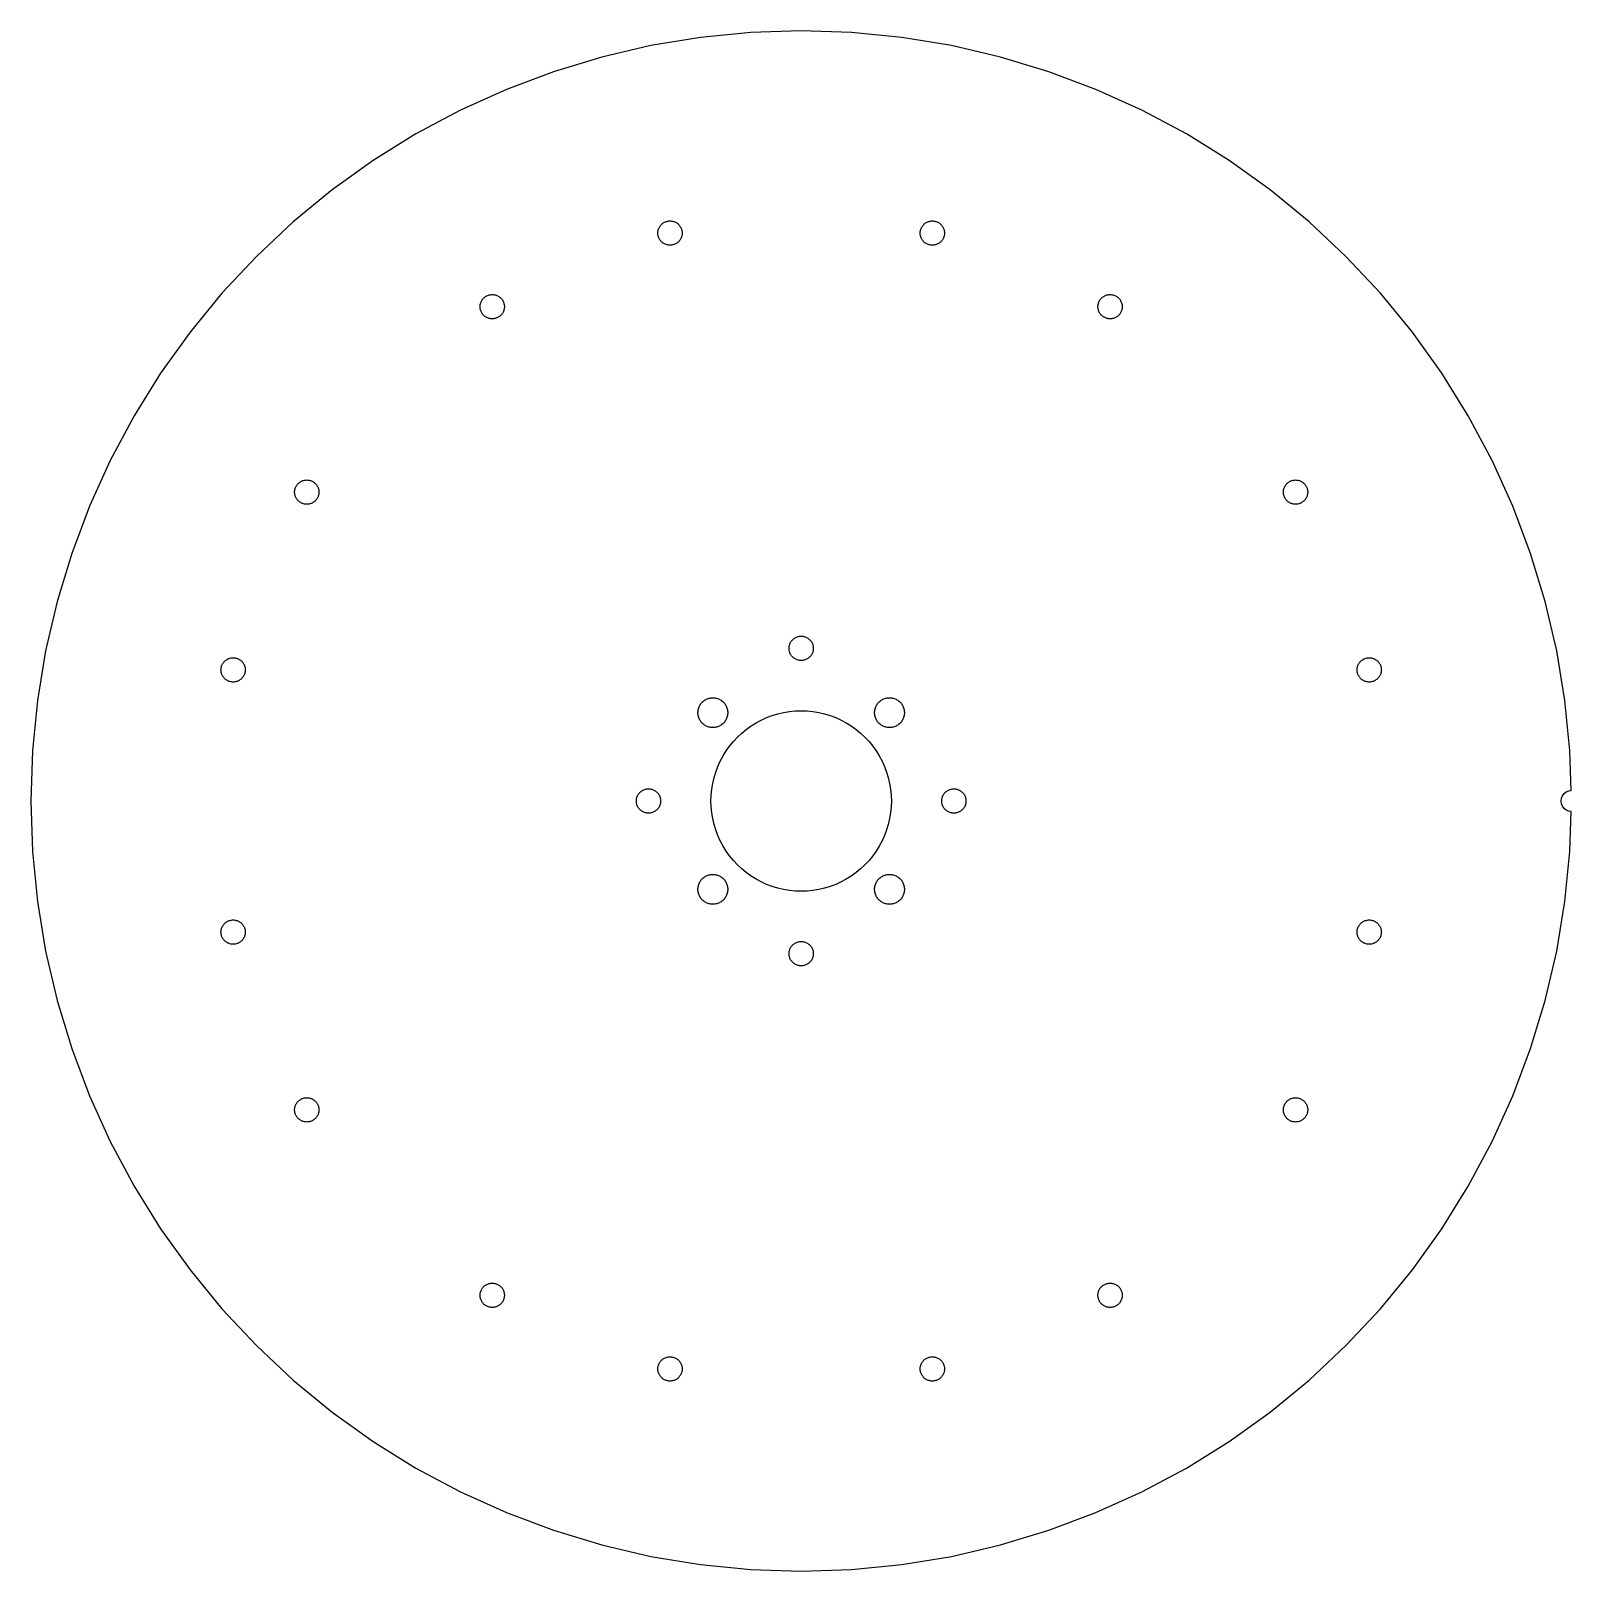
# Model space of a CAD drawing. Header units: metres. Extents: x -111 to 111, y -111 to 111.
import ezdxf

# ---------------------------------------------------------------- set-up
doc = ezdxf.new("R2010")
doc.units = ezdxf.units.M

msp = doc.modelspace()

# ---------------------------------------------------------------- linework, layer by layer
for p, q in [((-21.655, 108.867), (-28.7289, 107.218)), ((-14.4884, 110.05), (-21.655, 108.867)), ((-7.25974, 110.762), (-14.4884, 110.05)), ((0, 111), (-7.25974, 110.762)), ((7.25974, 110.762), (0, 111)), ((14.4884, 110.05), (7.25974, 110.762)), ((21.655, 108.867), (14.4884, 110.05)), ((28.7289, 107.218), (21.655, 108.867)), ((-28.7289, 107.218), (-35.6798, 105.109)), ((35.6798, 105.109), (28.7289, 107.218)), ((-35.6798, 105.109), (-42.4779, 102.551)), ((42.4779, 102.551), (35.6798, 105.109)), ((-42.4779, 102.551), (-49.094, 99.5529)), ((49.094, 99.5529), (42.4779, 102.551)), ((-49.094, 99.5529), (-55.5, 96.1288)), ((55.5, 96.1288), (49.094, 99.5529)), ((-55.5, 96.1288), (-61.6683, 92.2931)), ((61.6683, 92.2931), (55.5, 96.1288)), ((-61.6683, 92.2931), (-67.5725, 88.0622)), ((67.5725, 88.0622), (61.6683, 92.2931)), ((-67.5725, 88.0622), (-73.1874, 83.4542)), ((73.1874, 83.4542), (67.5725, 88.0622)), ((-73.1874, 83.4542), (-78.4888, 78.4888)), ((-20.6309, 82.0755), (-20.6123, 82.1885)), ((-20.6123, 82.1885), (-20.5863, 82.3)), ((-20.5863, 82.3), (-20.553, 82.4096)), ((-20.553, 82.4096), (-20.5127, 82.5168)), ((-20.5127, 82.5168), (-20.4654, 82.6211)), ((-20.4654, 82.6211), (-20.4114, 82.7221)), ((-20.4114, 82.7221), (-20.351, 82.8193)), ((-20.351, 82.8193), (-20.2843, 82.9124)), ((-20.2843, 82.9124), (-20.2116, 83.0009)), ((-20.2116, 83.0009), (-20.1333, 83.0845)), ((-20.1333, 83.0845), (-20.0497, 83.1628)), ((-20.0497, 83.1628), (-19.9612, 83.2354)), ((-19.9612, 83.2354), (-19.8681, 83.3022)), ((-19.8681, 83.3022), (-19.7709, 83.3626)), ((-19.7709, 83.3626), (-19.6699, 83.4166)), ((-19.6699, 83.4166), (-19.5656, 83.4639)), ((-19.5656, 83.4639), (-19.4584, 83.5042)), ((-19.4584, 83.5042), (-19.3488, 83.5374)), ((-19.3488, 83.5374), (-19.2373, 83.5634)), ((-19.2373, 83.5634), (-19.1243, 83.5821)), ((-19.1243, 83.5821), (-19.0103, 83.5933)), ((-19.0103, 83.5933), (-18.8959, 83.5971)), ((-18.8959, 83.5971), (-18.7814, 83.5933)), ((-18.7814, 83.5933), (-18.6675, 83.5821)), ((-18.6675, 83.5821), (-18.5545, 83.5634)), ((-18.5545, 83.5634), (-18.4429, 83.5374)), ((-18.4429, 83.5374), (-18.3334, 83.5042)), ((-18.3334, 83.5042), (-18.2262, 83.4639)), ((-18.2262, 83.4639), (-18.1219, 83.4166)), ((-18.1219, 83.4166), (-18.0209, 83.3626)), ((-18.0209, 83.3626), (-17.9236, 83.3022)), ((-17.9236, 83.3022), (-17.8306, 83.2354)), ((-17.8306, 83.2354), (-17.742, 83.1628)), ((-17.742, 83.1628), (-17.6584, 83.0845)), ((-17.6584, 83.0845), (-17.5802, 83.0009)), ((-17.5802, 83.0009), (-17.5075, 82.9124)), ((-17.5075, 82.9124), (-17.4408, 82.8193)), ((-17.4408, 82.8193), (-17.3803, 82.7221)), ((-17.3803, 82.7221), (-17.3264, 82.6211)), ((-17.3264, 82.6211), (-17.2791, 82.5168)), ((-17.2791, 82.5168), (-17.2388, 82.4096)), ((-17.2388, 82.4096), (-17.2055, 82.3)), ((-17.2055, 82.3), (-17.1795, 82.1885)), ((-17.1795, 82.1885), (-17.1609, 82.0755)), ((17.1609, 82.0755), (17.1795, 82.1885)), ((17.1795, 82.1885), (17.2055, 82.3)), ((17.2055, 82.3), (17.2388, 82.4096)), ((17.2388, 82.4096), (17.2791, 82.5168)), ((17.2791, 82.5168), (17.3264, 82.6211)), ((17.3264, 82.6211), (17.3803, 82.7221)), ((17.3803, 82.7221), (17.4408, 82.8193)), ((17.4408, 82.8193), (17.5075, 82.9124)), ((17.5075, 82.9124), (17.5802, 83.0009)), ((17.5802, 83.0009), (17.6584, 83.0845)), ((17.6584, 83.0845), (17.742, 83.1628)), ((17.742, 83.1628), (17.8306, 83.2354)), ((17.8306, 83.2354), (17.9236, 83.3022)), ((17.9236, 83.3022), (18.0209, 83.3626)), ((18.0209, 83.3626), (18.1219, 83.4166)), ((18.1219, 83.4166), (18.2262, 83.4639)), ((18.2262, 83.4639), (18.3334, 83.5042)), ((18.3334, 83.5042), (18.4429, 83.5374)), ((18.4429, 83.5374), (18.5545, 83.5634)), ((18.5545, 83.5634), (18.6675, 83.5821)), ((18.6675, 83.5821), (18.7814, 83.5933)), ((18.7814, 83.5933), (18.8959, 83.5971)), ((18.8959, 83.5971), (19.0103, 83.5933)), ((19.0103, 83.5933), (19.1243, 83.5821)), ((19.1243, 83.5821), (19.2373, 83.5634)), ((19.2373, 83.5634), (19.3488, 83.5374)), ((19.3488, 83.5374), (19.4584, 83.5042)), ((19.4584, 83.5042), (19.5656, 83.4639)), ((19.5656, 83.4639), (19.6699, 83.4166)), ((19.6699, 83.4166), (19.7709, 83.3626)), ((19.7709, 83.3626), (19.8681, 83.3022)), ((19.8681, 83.3022), (19.9612, 83.2354)), ((19.9612, 83.2354), (20.0497, 83.1628)), ((20.0497, 83.1628), (20.1333, 83.0845)), ((20.1333, 83.0845), (20.2116, 83.0009)), ((20.2116, 83.0009), (20.2843, 82.9124)), ((20.2843, 82.9124), (20.351, 82.8193)), ((20.351, 82.8193), (20.4114, 82.7221)), ((20.4114, 82.7221), (20.4654, 82.6211)), ((20.4654, 82.6211), (20.5127, 82.5168)), ((20.5127, 82.5168), (20.553, 82.4096)), ((20.553, 82.4096), (20.5863, 82.3)), ((20.5863, 82.3), (20.6123, 82.1885)), ((20.6123, 82.1885), (20.6309, 82.0755)), ((78.4888, 78.4888), (73.1874, 83.4542)), ((-20.6459, 81.8471), (-20.6421, 81.9615)), ((-20.6421, 81.7326), (-20.6459, 81.8471)), ((-20.6421, 81.9615), (-20.6309, 82.0755)), ((-20.6309, 81.6187), (-20.6421, 81.7326)), ((-20.6123, 81.5057), (-20.6309, 81.6187)), ((-20.5863, 81.3941), (-20.6123, 81.5057)), ((-20.553, 81.2846), (-20.5863, 81.3941)), ((-20.5127, 81.1774), (-20.553, 81.2846)), ((-20.4654, 81.0731), (-20.5127, 81.1774)), ((-20.4114, 80.9721), (-20.4654, 81.0731)), ((-20.351, 80.8748), (-20.4114, 80.9721)), ((-20.2843, 80.7817), (-20.351, 80.8748)), ((-20.2116, 80.6932), (-20.2843, 80.7817)), ((-20.1333, 80.6096), (-20.2116, 80.6932)), ((-20.0497, 80.5314), (-20.1333, 80.6096)), ((-19.9612, 80.4587), (-20.0497, 80.5314)), ((-19.8681, 80.392), (-19.9612, 80.4587)), ((-19.7709, 80.3315), (-19.8681, 80.392)), ((-19.6699, 80.2776), (-19.7709, 80.3315)), ((-19.5656, 80.2303), (-19.6699, 80.2776)), ((-19.4584, 80.19), (-19.5656, 80.2303)), ((-19.3488, 80.1567), (-19.4584, 80.19)), ((-19.2373, 80.1307), (-19.3488, 80.1567)), ((-19.1243, 80.112), (-19.2373, 80.1307)), ((-19.0103, 80.1008), (-19.1243, 80.112)), ((-18.8959, 80.0971), (-19.0103, 80.1008)), ((-18.7814, 80.1008), (-18.8959, 80.0971)), ((-18.6675, 80.112), (-18.7814, 80.1008)), ((-18.5545, 80.1307), (-18.6675, 80.112)), ((-18.4429, 80.1567), (-18.5545, 80.1307)), ((-18.3334, 80.19), (-18.4429, 80.1567)), ((-18.2262, 80.2303), (-18.3334, 80.19)), ((-18.1219, 80.2776), (-18.2262, 80.2303)), ((-18.0209, 80.3315), (-18.1219, 80.2776)), ((-17.9236, 80.392), (-18.0209, 80.3315)), ((-17.8306, 80.4587), (-17.9236, 80.392)), ((-17.742, 80.5314), (-17.8306, 80.4587)), ((-17.6584, 80.6096), (-17.742, 80.5314)), ((-17.5802, 80.6932), (-17.6584, 80.6096)), ((-17.5075, 80.7817), (-17.5802, 80.6932)), ((-17.4408, 80.8748), (-17.5075, 80.7817)), ((-17.3803, 80.9721), (-17.4408, 80.8748)), ((-17.3264, 81.0731), (-17.3803, 80.9721)), ((-17.2791, 81.1774), (-17.3264, 81.0731)), ((-17.2388, 81.2846), (-17.2791, 81.1774)), ((-17.2055, 81.3941), (-17.2388, 81.2846)), ((-17.1795, 81.5057), (-17.2055, 81.3941)), ((-17.1609, 81.6187), (-17.1795, 81.5057)), ((-17.1609, 82.0755), (-17.1496, 81.9615)), ((-17.1496, 81.7326), (-17.1609, 81.6187)), ((-17.1496, 81.9615), (-17.1459, 81.8471)), ((-17.1459, 81.8471), (-17.1496, 81.7326)), ((17.1459, 81.8471), (17.1496, 81.9615)), ((17.1496, 81.7326), (17.1459, 81.8471)), ((17.1496, 81.9615), (17.1609, 82.0755)), ((17.1609, 81.6187), (17.1496, 81.7326)), ((17.1795, 81.5057), (17.1609, 81.6187)), ((17.2055, 81.3941), (17.1795, 81.5057)), ((17.2388, 81.2846), (17.2055, 81.3941)), ((17.2791, 81.1774), (17.2388, 81.2846)), ((17.3264, 81.0731), (17.2791, 81.1774)), ((17.3803, 80.9721), (17.3264, 81.0731)), ((17.4408, 80.8748), (17.3803, 80.9721)), ((17.5075, 80.7817), (17.4408, 80.8748)), ((17.5802, 80.6932), (17.5075, 80.7817)), ((17.6584, 80.6096), (17.5802, 80.6932)), ((17.742, 80.5314), (17.6584, 80.6096)), ((17.8306, 80.4587), (17.742, 80.5314)), ((17.9236, 80.392), (17.8306, 80.4587)), ((18.0209, 80.3315), (17.9236, 80.392)), ((18.1219, 80.2776), (18.0209, 80.3315)), ((18.2262, 80.2303), (18.1219, 80.2776)), ((18.3334, 80.19), (18.2262, 80.2303)), ((18.4429, 80.1567), (18.3334, 80.19)), ((18.5545, 80.1307), (18.4429, 80.1567)), ((18.6675, 80.112), (18.5545, 80.1307)), ((18.7814, 80.1008), (18.6675, 80.112)), ((18.8959, 80.0971), (18.7814, 80.1008)), ((19.0103, 80.1008), (18.8959, 80.0971)), ((19.1243, 80.112), (19.0103, 80.1008)), ((19.2373, 80.1307), (19.1243, 80.112)), ((19.3488, 80.1567), (19.2373, 80.1307)), ((19.4584, 80.19), (19.3488, 80.1567)), ((19.5656, 80.2303), (19.4584, 80.19)), ((19.6699, 80.2776), (19.5656, 80.2303)), ((19.7709, 80.3315), (19.6699, 80.2776)), ((19.8681, 80.392), (19.7709, 80.3315)), ((19.9612, 80.4587), (19.8681, 80.392)), ((20.0497, 80.5314), (19.9612, 80.4587)), ((20.1333, 80.6096), (20.0497, 80.5314)), ((20.2116, 80.6932), (20.1333, 80.6096)), ((20.2843, 80.7817), (20.2116, 80.6932)), ((20.351, 80.8748), (20.2843, 80.7817)), ((20.4114, 80.9721), (20.351, 80.8748)), ((20.4654, 81.0731), (20.4114, 80.9721)), ((20.5127, 81.1774), (20.4654, 81.0731)), ((20.553, 81.2846), (20.5127, 81.1774)), ((20.5863, 81.3941), (20.553, 81.2846)), ((20.6123, 81.5057), (20.5863, 81.3941)), ((20.6309, 81.6187), (20.6123, 81.5057)), ((20.6309, 82.0755), (20.6421, 81.9615)), ((20.6421, 81.7326), (20.6309, 81.6187)), ((20.6421, 81.9615), (20.6459, 81.8471)), ((20.6459, 81.8471), (20.6421, 81.7326)), ((-78.4888, 78.4888), (-83.4542, 73.1874)), ((83.4542, 73.1874), (78.4888, 78.4888)), ((-83.4542, 73.1874), (-88.0622, 67.5725)), ((-46.2632, 71.236), (-46.2595, 71.3505)), ((-46.2595, 71.1216), (-46.2632, 71.236)), ((-46.2595, 71.3505), (-46.2482, 71.4644)), ((-46.2482, 71.0076), (-46.2595, 71.1216)), ((-46.2482, 71.4644), (-46.2296, 71.5774)), ((-46.2296, 71.5774), (-46.2036, 71.689)), ((-46.2036, 71.689), (-46.1703, 71.7986)), ((-46.1703, 71.7986), (-46.13, 71.9057)), ((-46.13, 71.9057), (-46.0827, 72.01)), ((-46.0827, 72.01), (-46.0287, 72.111)), ((-46.0287, 72.111), (-45.9683, 72.2083)), ((-45.9683, 72.2083), (-45.9016, 72.3014)), ((-45.9016, 72.3014), (-45.8289, 72.3899)), ((-45.8289, 72.3899), (-45.7506, 72.4735)), ((-45.7506, 72.4735), (-45.6671, 72.5518)), ((-45.6671, 72.5518), (-45.5785, 72.6244)), ((-45.5785, 72.6244), (-45.4855, 72.6911)), ((-45.4855, 72.6911), (-45.3882, 72.7516)), ((-45.3882, 72.7516), (-45.2872, 72.8056)), ((-45.2872, 72.8056), (-45.1829, 72.8528)), ((-45.1829, 72.8528), (-45.0757, 72.8932)), ((-45.0757, 72.8932), (-44.9661, 72.9264)), ((-44.9661, 72.9264), (-44.8546, 72.9524)), ((-44.8546, 72.9524), (-44.7416, 72.9711)), ((-44.7416, 72.9711), (-44.6277, 72.9823)), ((-44.6277, 72.9823), (-44.5132, 72.986)), ((-44.5132, 72.986), (-44.3988, 72.9823)), ((-44.3988, 72.9823), (-44.2848, 72.9711)), ((-44.2848, 72.9711), (-44.1718, 72.9524)), ((-44.1718, 72.9524), (-44.0603, 72.9264)), ((-44.0603, 72.9264), (-43.9507, 72.8932)), ((-43.9507, 72.8932), (-43.8435, 72.8528)), ((-43.8435, 72.8528), (-43.7392, 72.8056)), ((-43.7392, 72.8056), (-43.6382, 72.7516)), ((-43.6382, 72.7516), (-43.541, 72.6911)), ((-43.541, 72.6911), (-43.4479, 72.6244)), ((-43.4479, 72.6244), (-43.3594, 72.5518)), ((-43.3594, 72.5518), (-43.2758, 72.4735)), ((-43.2758, 72.4735), (-43.1975, 72.3899)), ((-43.1975, 72.3899), (-43.1248, 72.3014)), ((-43.1248, 72.3014), (-43.0581, 72.2083)), ((-43.0581, 72.2083), (-42.9977, 72.111)), ((-42.9977, 72.111), (-42.9437, 72.01)), ((-42.9437, 72.01), (-42.8964, 71.9057)), ((-42.8964, 71.9057), (-42.8561, 71.7986)), ((-42.8561, 71.7986), (-42.8228, 71.689)), ((-42.8228, 71.689), (-42.7968, 71.5774)), ((-42.7968, 71.5774), (-42.7782, 71.4644)), ((-42.7782, 71.4644), (-42.767, 71.3505)), ((-42.767, 71.1216), (-42.7782, 71.0076)), ((-42.767, 71.3505), (-42.7632, 71.236)), ((-42.7632, 71.236), (-42.767, 71.1216)), ((42.7632, 71.236), (42.767, 71.3505)), ((42.767, 71.1216), (42.7632, 71.236)), ((42.767, 71.3505), (42.7782, 71.4644)), ((42.7782, 71.0076), (42.767, 71.1216)), ((42.7782, 71.4644), (42.7968, 71.5774)), ((42.7968, 71.5774), (42.8228, 71.689)), ((42.8228, 71.689), (42.8561, 71.7986)), ((42.8561, 71.7986), (42.8964, 71.9057)), ((42.8964, 71.9057), (42.9437, 72.01)), ((42.9437, 72.01), (42.9977, 72.111)), ((42.9977, 72.111), (43.0581, 72.2083)), ((43.0581, 72.2083), (43.1248, 72.3014)), ((43.1248, 72.3014), (43.1975, 72.3899)), ((43.1975, 72.3899), (43.2758, 72.4735)), ((43.2758, 72.4735), (43.3594, 72.5518)), ((43.3594, 72.5518), (43.4479, 72.6244)), ((43.4479, 72.6244), (43.541, 72.6911)), ((43.541, 72.6911), (43.6382, 72.7516)), ((43.6382, 72.7516), (43.7392, 72.8056)), ((43.7392, 72.8056), (43.8435, 72.8528)), ((43.8435, 72.8528), (43.9507, 72.8932)), ((43.9507, 72.8932), (44.0603, 72.9264)), ((44.0603, 72.9264), (44.1718, 72.9524)), ((44.1718, 72.9524), (44.2848, 72.9711)), ((44.2848, 72.9711), (44.3988, 72.9823)), ((44.3988, 72.9823), (44.5132, 72.986)), ((44.5132, 72.986), (44.6277, 72.9823)), ((44.6277, 72.9823), (44.7416, 72.9711)), ((44.7416, 72.9711), (44.8546, 72.9524)), ((44.8546, 72.9524), (44.9661, 72.9264)), ((44.9661, 72.9264), (45.0757, 72.8932)), ((45.0757, 72.8932), (45.1829, 72.8528)), ((45.1829, 72.8528), (45.2872, 72.8056)), ((45.2872, 72.8056), (45.3882, 72.7516)), ((45.3882, 72.7516), (45.4855, 72.6911)), ((45.4855, 72.6911), (45.5785, 72.6244)), ((45.5785, 72.6244), (45.6671, 72.5518)), ((45.6671, 72.5518), (45.7506, 72.4735)), ((45.7506, 72.4735), (45.8289, 72.3899)), ((45.8289, 72.3899), (45.9016, 72.3014)), ((45.9016, 72.3014), (45.9683, 72.2083)), ((45.9683, 72.2083), (46.0287, 72.111)), ((46.0287, 72.111), (46.0827, 72.01)), ((46.0827, 72.01), (46.13, 71.9057)), ((46.13, 71.9057), (46.1703, 71.7986)), ((46.1703, 71.7986), (46.2036, 71.689)), ((46.2036, 71.689), (46.2296, 71.5774)), ((46.2296, 71.5774), (46.2482, 71.4644)), ((46.2482, 71.4644), (46.2595, 71.3505)), ((46.2595, 71.1216), (46.2482, 71.0076)), ((46.2595, 71.3505), (46.2632, 71.236)), ((46.2632, 71.236), (46.2595, 71.1216)), ((88.0622, 67.5725), (83.4542, 73.1874)), ((-46.2296, 70.8946), (-46.2482, 71.0076)), ((-46.2036, 70.7831), (-46.2296, 70.8946)), ((-46.1703, 70.6735), (-46.2036, 70.7831)), ((-46.13, 70.5663), (-46.1703, 70.6735)), ((-46.0827, 70.462), (-46.13, 70.5663)), ((-46.0287, 70.361), (-46.0827, 70.462)), ((-45.9683, 70.2638), (-46.0287, 70.361)), ((-45.9016, 70.1707), (-45.9683, 70.2638)), ((-45.8289, 70.0822), (-45.9016, 70.1707)), ((-45.7506, 69.9986), (-45.8289, 70.0822)), ((-45.6671, 69.9203), (-45.7506, 69.9986)), ((-45.5785, 69.8477), (-45.6671, 69.9203)), ((-45.4855, 69.781), (-45.5785, 69.8477)), ((-45.3882, 69.7205), (-45.4855, 69.781)), ((-45.2872, 69.6665), (-45.3882, 69.7205)), ((-45.1829, 69.6192), (-45.2872, 69.6665)), ((-45.0757, 69.5789), (-45.1829, 69.6192)), ((-44.9661, 69.5457), (-45.0757, 69.5789)), ((-44.8546, 69.5197), (-44.9661, 69.5457)), ((-44.7416, 69.501), (-44.8546, 69.5197)), ((-44.6277, 69.4898), (-44.7416, 69.501)), ((-44.5132, 69.486), (-44.6277, 69.4898)), ((-44.3988, 69.4898), (-44.5132, 69.486)), ((-44.2848, 69.501), (-44.3988, 69.4898)), ((-44.1718, 69.5197), (-44.2848, 69.501)), ((-44.0603, 69.5457), (-44.1718, 69.5197)), ((-43.9507, 69.5789), (-44.0603, 69.5457)), ((-43.8435, 69.6192), (-43.9507, 69.5789)), ((-43.7392, 69.6665), (-43.8435, 69.6192)), ((-43.6382, 69.7205), (-43.7392, 69.6665)), ((-43.541, 69.781), (-43.6382, 69.7205)), ((-43.4479, 69.8477), (-43.541, 69.781)), ((-43.3594, 69.9203), (-43.4479, 69.8477)), ((-43.2758, 69.9986), (-43.3594, 69.9203)), ((-43.1975, 70.0822), (-43.2758, 69.9986)), ((-43.1248, 70.1707), (-43.1975, 70.0822)), ((-43.0581, 70.2638), (-43.1248, 70.1707)), ((-42.9977, 70.361), (-43.0581, 70.2638)), ((-42.9437, 70.462), (-42.9977, 70.361)), ((-42.8964, 70.5663), (-42.9437, 70.462)), ((-42.8561, 70.6735), (-42.8964, 70.5663)), ((-42.8228, 70.7831), (-42.8561, 70.6735)), ((-42.7968, 70.8946), (-42.8228, 70.7831)), ((-42.7782, 71.0076), (-42.7968, 70.8946)), ((42.7968, 70.8946), (42.7782, 71.0076)), ((42.8228, 70.7831), (42.7968, 70.8946)), ((42.8561, 70.6735), (42.8228, 70.7831)), ((42.8964, 70.5663), (42.8561, 70.6735)), ((42.9437, 70.462), (42.8964, 70.5663)), ((42.9977, 70.361), (42.9437, 70.462)), ((43.0581, 70.2638), (42.9977, 70.361)), ((43.1248, 70.1707), (43.0581, 70.2638)), ((43.1975, 70.0822), (43.1248, 70.1707)), ((43.2758, 69.9986), (43.1975, 70.0822)), ((43.3594, 69.9203), (43.2758, 69.9986)), ((43.4479, 69.8477), (43.3594, 69.9203)), ((43.541, 69.781), (43.4479, 69.8477)), ((43.6382, 69.7205), (43.541, 69.781)), ((43.7392, 69.6665), (43.6382, 69.7205)), ((43.8435, 69.6192), (43.7392, 69.6665)), ((43.9507, 69.5789), (43.8435, 69.6192)), ((44.0603, 69.5457), (43.9507, 69.5789)), ((44.1718, 69.5197), (44.0603, 69.5457)), ((44.2848, 69.501), (44.1718, 69.5197)), ((44.3988, 69.4898), (44.2848, 69.501)), ((44.5132, 69.486), (44.3988, 69.4898)), ((44.6277, 69.4898), (44.5132, 69.486)), ((44.7416, 69.501), (44.6277, 69.4898)), ((44.8546, 69.5197), (44.7416, 69.501)), ((44.9661, 69.5457), (44.8546, 69.5197)), ((45.0757, 69.5789), (44.9661, 69.5457)), ((45.1829, 69.6192), (45.0757, 69.5789)), ((45.2872, 69.6665), (45.1829, 69.6192)), ((45.3882, 69.7205), (45.2872, 69.6665)), ((45.4855, 69.781), (45.3882, 69.7205)), ((45.5785, 69.8477), (45.4855, 69.781)), ((45.6671, 69.9203), (45.5785, 69.8477)), ((45.7506, 69.9986), (45.6671, 69.9203)), ((45.8289, 70.0822), (45.7506, 69.9986)), ((45.9016, 70.1707), (45.8289, 70.0822)), ((45.9683, 70.2638), (45.9016, 70.1707)), ((46.0287, 70.361), (45.9683, 70.2638)), ((46.0827, 70.462), (46.0287, 70.361)), ((46.13, 70.5663), (46.0827, 70.462)), ((46.1703, 70.6735), (46.13, 70.5663)), ((46.2036, 70.7831), (46.1703, 70.6735)), ((46.2296, 70.8946), (46.2036, 70.7831)), ((46.2482, 71.0076), (46.2296, 70.8946)), ((-88.0622, 67.5725), (-92.2931, 61.6683)), ((92.2931, 61.6683), (88.0622, 67.5725)), ((-92.2931, 61.6683), (-96.1288, 55.5)), ((96.1288, 55.5), (92.2931, 61.6683)), ((-96.1288, 55.5), (-99.5529, 49.094)), ((99.5529, 49.094), (96.1288, 55.5)), ((-99.5529, 49.094), (-102.551, 42.4779)), ((102.551, 42.4779), (99.5529, 49.094)), ((-72.986, 44.5132), (-72.9823, 44.6277)), ((-72.9823, 44.3988), (-72.986, 44.5132)), ((-72.9823, 44.6277), (-72.9711, 44.7416)), ((-72.9711, 44.7416), (-72.9524, 44.8546)), ((-72.9524, 44.8546), (-72.9264, 44.9661)), ((-72.9264, 44.9661), (-72.8932, 45.0757)), ((-72.8932, 45.0757), (-72.8528, 45.1829)), ((-72.8528, 45.1829), (-72.8056, 45.2872)), ((-72.8056, 45.2872), (-72.7516, 45.3882)), ((-72.7516, 45.3882), (-72.6911, 45.4855)), ((-72.6911, 45.4855), (-72.6244, 45.5785)), ((-72.6244, 45.5785), (-72.5518, 45.6671)), ((-72.5518, 45.6671), (-72.4735, 45.7506)), ((-72.4735, 45.7506), (-72.3899, 45.8289)), ((-72.3899, 45.8289), (-72.3014, 45.9016)), ((-72.3014, 45.9016), (-72.2083, 45.9683)), ((-72.2083, 45.9683), (-72.111, 46.0287)), ((-72.111, 46.0287), (-72.01, 46.0827)), ((-72.01, 46.0827), (-71.9057, 46.13)), ((-71.9057, 46.13), (-71.7986, 46.1703)), ((-71.7986, 46.1703), (-71.689, 46.2036)), ((-71.689, 46.2036), (-71.5774, 46.2296)), ((-71.5774, 46.2296), (-71.4644, 46.2482)), ((-71.4644, 46.2482), (-71.3505, 46.2595)), ((-71.3505, 46.2595), (-71.236, 46.2632)), ((-71.236, 46.2632), (-71.1216, 46.2595)), ((-71.1216, 46.2595), (-71.0076, 46.2482)), ((-71.0076, 46.2482), (-70.8946, 46.2296)), ((-70.8946, 46.2296), (-70.7831, 46.2036)), ((-70.7831, 46.2036), (-70.6735, 46.1703)), ((-70.6735, 46.1703), (-70.5663, 46.13)), ((-70.5663, 46.13), (-70.462, 46.0827)), ((-70.462, 46.0827), (-70.361, 46.0287)), ((-70.361, 46.0287), (-70.2638, 45.9683)), ((-70.2638, 45.9683), (-70.1707, 45.9016)), ((-70.1707, 45.9016), (-70.0822, 45.8289)), ((-70.0822, 45.8289), (-69.9986, 45.7506)), ((-69.9986, 45.7506), (-69.9203, 45.6671)), ((-69.9203, 45.6671), (-69.8477, 45.5785)), ((-69.8477, 45.5785), (-69.781, 45.4855)), ((-69.781, 45.4855), (-69.7205, 45.3882)), ((-69.7205, 45.3882), (-69.6665, 45.2872)), ((-69.6665, 45.2872), (-69.6192, 45.1829)), ((-69.6192, 45.1829), (-69.5789, 45.0757)), ((-69.5789, 45.0757), (-69.5457, 44.9661)), ((-69.5457, 44.9661), (-69.5197, 44.8546)), ((-69.5197, 44.8546), (-69.501, 44.7416)), ((-69.501, 44.7416), (-69.4898, 44.6277)), ((-69.4898, 44.6277), (-69.486, 44.5132)), ((-69.486, 44.5132), (-69.4898, 44.3988)), ((69.486, 44.5132), (69.4898, 44.6277)), ((69.4898, 44.3988), (69.486, 44.5132)), ((69.4898, 44.6277), (69.501, 44.7416)), ((69.501, 44.7416), (69.5197, 44.8546)), ((69.5197, 44.8546), (69.5457, 44.9661)), ((69.5457, 44.9661), (69.5789, 45.0757)), ((69.5789, 45.0757), (69.6192, 45.1829)), ((69.6192, 45.1829), (69.6665, 45.2872)), ((69.6665, 45.2872), (69.7205, 45.3882)), ((69.7205, 45.3882), (69.781, 45.4855)), ((69.781, 45.4855), (69.8477, 45.5785)), ((69.8477, 45.5785), (69.9203, 45.6671)), ((69.9203, 45.6671), (69.9986, 45.7506)), ((69.9986, 45.7506), (70.0822, 45.8289)), ((70.0822, 45.8289), (70.1707, 45.9016)), ((70.1707, 45.9016), (70.2638, 45.9683)), ((70.2638, 45.9683), (70.361, 46.0287)), ((70.361, 46.0287), (70.462, 46.0827)), ((70.462, 46.0827), (70.5663, 46.13)), ((70.5663, 46.13), (70.6735, 46.1703)), ((70.6735, 46.1703), (70.7831, 46.2036)), ((70.7831, 46.2036), (70.8946, 46.2296)), ((70.8946, 46.2296), (71.0076, 46.2482)), ((71.0076, 46.2482), (71.1216, 46.2595)), ((71.1216, 46.2595), (71.236, 46.2632)), ((71.236, 46.2632), (71.3505, 46.2595)), ((71.3505, 46.2595), (71.4644, 46.2482)), ((71.4644, 46.2482), (71.5774, 46.2296)), ((71.5774, 46.2296), (71.689, 46.2036)), ((71.689, 46.2036), (71.7986, 46.1703)), ((71.7986, 46.1703), (71.9057, 46.13)), ((71.9057, 46.13), (72.01, 46.0827)), ((72.01, 46.0827), (72.111, 46.0287)), ((72.111, 46.0287), (72.2083, 45.9683)), ((72.2083, 45.9683), (72.3014, 45.9016)), ((72.3014, 45.9016), (72.3899, 45.8289)), ((72.3899, 45.8289), (72.4735, 45.7506)), ((72.4735, 45.7506), (72.5518, 45.6671)), ((72.5518, 45.6671), (72.6244, 45.5785)), ((72.6244, 45.5785), (72.6911, 45.4855)), ((72.6911, 45.4855), (72.7516, 45.3882)), ((72.7516, 45.3882), (72.8056, 45.2872)), ((72.8056, 45.2872), (72.8528, 45.1829)), ((72.8528, 45.1829), (72.8932, 45.0757)), ((72.8932, 45.0757), (72.9264, 44.9661)), ((72.9264, 44.9661), (72.9524, 44.8546)), ((72.9524, 44.8546), (72.9711, 44.7416)), ((72.9711, 44.7416), (72.9823, 44.6277)), ((72.9823, 44.6277), (72.986, 44.5132)), ((72.986, 44.5132), (72.9823, 44.3988)), ((-102.551, 42.4779), (-105.109, 35.6798)), ((-72.9711, 44.2848), (-72.9823, 44.3988)), ((-72.9524, 44.1718), (-72.9711, 44.2848)), ((-72.9264, 44.0603), (-72.9524, 44.1718)), ((-72.8932, 43.9507), (-72.9264, 44.0603)), ((-72.8528, 43.8435), (-72.8932, 43.9507)), ((-72.8056, 43.7392), (-72.8528, 43.8435)), ((-72.7516, 43.6382), (-72.8056, 43.7392)), ((-72.6911, 43.541), (-72.7516, 43.6382)), ((-72.6244, 43.4479), (-72.6911, 43.541)), ((-72.5518, 43.3594), (-72.6244, 43.4479)), ((-72.4735, 43.2758), (-72.5518, 43.3594)), ((-72.3899, 43.1975), (-72.4735, 43.2758)), ((-72.3014, 43.1248), (-72.3899, 43.1975)), ((-72.2083, 43.0581), (-72.3014, 43.1248)), ((-72.111, 42.9977), (-72.2083, 43.0581)), ((-72.01, 42.9437), (-72.111, 42.9977)), ((-71.9057, 42.8964), (-72.01, 42.9437)), ((-71.7986, 42.8561), (-71.9057, 42.8964)), ((-71.689, 42.8228), (-71.7986, 42.8561)), ((-71.5774, 42.7968), (-71.689, 42.8228)), ((-71.4644, 42.7782), (-71.5774, 42.7968)), ((-71.3505, 42.767), (-71.4644, 42.7782)), ((-71.236, 42.7632), (-71.3505, 42.767)), ((-71.1216, 42.767), (-71.236, 42.7632)), ((-71.0076, 42.7782), (-71.1216, 42.767)), ((-70.8946, 42.7968), (-71.0076, 42.7782)), ((-70.7831, 42.8228), (-70.8946, 42.7968)), ((-70.6735, 42.8561), (-70.7831, 42.8228)), ((-70.5663, 42.8964), (-70.6735, 42.8561)), ((-70.462, 42.9437), (-70.5663, 42.8964)), ((-70.361, 42.9977), (-70.462, 42.9437)), ((-70.2638, 43.0581), (-70.361, 42.9977)), ((-70.1707, 43.1248), (-70.2638, 43.0581)), ((-70.0822, 43.1975), (-70.1707, 43.1248)), ((-69.9986, 43.2758), (-70.0822, 43.1975)), ((-69.9203, 43.3594), (-69.9986, 43.2758)), ((-69.8477, 43.4479), (-69.9203, 43.3594)), ((-69.781, 43.541), (-69.8477, 43.4479)), ((-69.7205, 43.6382), (-69.781, 43.541)), ((-69.6665, 43.7392), (-69.7205, 43.6382)), ((-69.6192, 43.8435), (-69.6665, 43.7392)), ((-69.5789, 43.9507), (-69.6192, 43.8435)), ((-69.5457, 44.0603), (-69.5789, 43.9507)), ((-69.5197, 44.1718), (-69.5457, 44.0603)), ((-69.501, 44.2848), (-69.5197, 44.1718)), ((-69.4898, 44.3988), (-69.501, 44.2848)), ((69.501, 44.2848), (69.4898, 44.3988)), ((69.5197, 44.1718), (69.501, 44.2848)), ((69.5457, 44.0603), (69.5197, 44.1718)), ((69.5789, 43.9507), (69.5457, 44.0603)), ((69.6192, 43.8435), (69.5789, 43.9507)), ((69.6665, 43.7392), (69.6192, 43.8435)), ((69.7205, 43.6382), (69.6665, 43.7392)), ((69.781, 43.541), (69.7205, 43.6382)), ((69.8477, 43.4479), (69.781, 43.541)), ((69.9203, 43.3594), (69.8477, 43.4479)), ((69.9986, 43.2758), (69.9203, 43.3594)), ((70.0822, 43.1975), (69.9986, 43.2758)), ((70.1707, 43.1248), (70.0822, 43.1975)), ((70.2638, 43.0581), (70.1707, 43.1248)), ((70.361, 42.9977), (70.2638, 43.0581)), ((70.462, 42.9437), (70.361, 42.9977)), ((70.5663, 42.8964), (70.462, 42.9437)), ((70.6735, 42.8561), (70.5663, 42.8964)), ((70.7831, 42.8228), (70.6735, 42.8561)), ((70.8946, 42.7968), (70.7831, 42.8228)), ((71.0076, 42.7782), (70.8946, 42.7968)), ((71.1216, 42.767), (71.0076, 42.7782)), ((71.236, 42.7632), (71.1216, 42.767)), ((71.3505, 42.767), (71.236, 42.7632)), ((71.4644, 42.7782), (71.3505, 42.767)), ((71.5774, 42.7968), (71.4644, 42.7782)), ((71.689, 42.8228), (71.5774, 42.7968)), ((71.7986, 42.8561), (71.689, 42.8228)), ((71.9057, 42.8964), (71.7986, 42.8561)), ((72.01, 42.9437), (71.9057, 42.8964)), ((72.111, 42.9977), (72.01, 42.9437)), ((72.2083, 43.0581), (72.111, 42.9977)), ((72.3014, 43.1248), (72.2083, 43.0581)), ((72.3899, 43.1975), (72.3014, 43.1248)), ((72.4735, 43.2758), (72.3899, 43.1975)), ((72.5518, 43.3594), (72.4735, 43.2758)), ((72.6244, 43.4479), (72.5518, 43.3594)), ((72.6911, 43.541), (72.6244, 43.4479)), ((72.7516, 43.6382), (72.6911, 43.541)), ((72.8056, 43.7392), (72.7516, 43.6382)), ((72.8528, 43.8435), (72.8056, 43.7392)), ((72.8932, 43.9507), (72.8528, 43.8435)), ((72.9264, 44.0603), (72.8932, 43.9507)), ((72.9524, 44.1718), (72.9264, 44.0603)), ((72.9711, 44.2848), (72.9524, 44.1718)), ((72.9823, 44.3988), (72.9711, 44.2848)), ((105.109, 35.6798), (102.551, 42.4779)), ((-105.109, 35.6798), (-107.218, 28.7289)), ((107.218, 28.7289), (105.109, 35.6798)), ((-107.218, 28.7289), (-108.867, 21.655)), ((108.867, 21.655), (107.218, 28.7289)), ((-1.74625, 22.1144), (-1.73502, 22.2284)), ((-1.73502, 22.2284), (-1.71637, 22.3414)), ((-1.71637, 22.3414), (-1.69037, 22.4529)), ((-1.69037, 22.4529), (-1.65712, 22.5625)), ((-1.65712, 22.5625), (-1.61678, 22.6697)), ((-1.61678, 22.6697), (-1.56952, 22.774)), ((-1.56952, 22.774), (-1.51553, 22.875)), ((-1.51553, 22.875), (-1.45506, 22.9722)), ((-1.45506, 22.9722), (-1.38837, 23.0653)), ((-1.38837, 23.0653), (-1.31572, 23.1539)), ((-1.31572, 23.1539), (-1.23743, 23.2374)), ((-1.23743, 23.2374), (-1.15385, 23.3157)), ((-1.15385, 23.3157), (-1.06532, 23.3884)), ((-1.06532, 23.3884), (-0.972244, 23.4551)), ((-0.972244, 23.4551), (-0.875, 23.5155)), ((-0.875, 23.5155), (-0.774002, 23.5695)), ((-0.774002, 23.5695), (-0.669693, 23.6168)), ((-0.669693, 23.6168), (-0.562515, 23.6571)), ((-0.562515, 23.6571), (-0.452927, 23.6904)), ((-0.452927, 23.6904), (-0.3414, 23.7164)), ((-0.3414, 23.7164), (-0.228409, 23.735)), ((-0.228409, 23.735), (-0.114441, 23.7462)), ((-0.114441, 23.7462), (0, 23.75)), ((0, 23.75), (0.114441, 23.7462)), ((0.114441, 23.7462), (0.228409, 23.735)), ((0.228409, 23.735), (0.3414, 23.7164)), ((0.3414, 23.7164), (0.452927, 23.6904)), ((0.452927, 23.6904), (0.562515, 23.6571)), ((0.562515, 23.6571), (0.669693, 23.6168)), ((0.669693, 23.6168), (0.774002, 23.5695)), ((0.774002, 23.5695), (0.875, 23.5155)), ((0.875, 23.5155), (0.972244, 23.4551)), ((0.972244, 23.4551), (1.06532, 23.3884)), ((1.06532, 23.3884), (1.15385, 23.3157)), ((1.15385, 23.3157), (1.23743, 23.2374)), ((1.23743, 23.2374), (1.31572, 23.1539)), ((1.31572, 23.1539), (1.38837, 23.0653)), ((1.38837, 23.0653), (1.45506, 22.9722)), ((1.45506, 22.9722), (1.51553, 22.875)), ((1.51553, 22.875), (1.56952, 22.774)), ((1.56952, 22.774), (1.61678, 22.6697)), ((1.61678, 22.6697), (1.65712, 22.5625)), ((1.65712, 22.5625), (1.69037, 22.4529)), ((1.69037, 22.4529), (1.71637, 22.3414)), ((1.71637, 22.3414), (1.73502, 22.2284)), ((1.73502, 22.2284), (1.74625, 22.1144)), ((-108.867, 21.655), (-110.05, 14.4884)), ((-83.2354, 19.9612), (-83.1628, 20.0497)), ((-83.1628, 20.0497), (-83.0845, 20.1333)), ((-83.0845, 20.1333), (-83.0009, 20.2116)), ((-83.0009, 20.2116), (-82.9124, 20.2843)), ((-82.9124, 20.2843), (-82.8193, 20.351)), ((-82.8193, 20.351), (-82.7221, 20.4114)), ((-82.7221, 20.4114), (-82.6211, 20.4654)), ((-82.6211, 20.4654), (-82.5168, 20.5127)), ((-82.5168, 20.5127), (-82.4096, 20.553)), ((-82.4096, 20.553), (-82.3, 20.5863)), ((-82.3, 20.5863), (-82.1885, 20.6123)), ((-82.1885, 20.6123), (-82.0755, 20.6309)), ((-82.0755, 20.6309), (-81.9615, 20.6421)), ((-81.9615, 20.6421), (-81.8471, 20.6459)), ((-81.8471, 20.6459), (-81.7326, 20.6421)), ((-81.7326, 20.6421), (-81.6187, 20.6309)), ((-81.6187, 20.6309), (-81.5057, 20.6123)), ((-81.5057, 20.6123), (-81.3941, 20.5863)), ((-81.3941, 20.5863), (-81.2846, 20.553)), ((-81.2846, 20.553), (-81.1774, 20.5127)), ((-81.1774, 20.5127), (-81.0731, 20.4654)), ((-81.0731, 20.4654), (-80.9721, 20.4114)), ((-80.9721, 20.4114), (-80.8748, 20.351)), ((-80.8748, 20.351), (-80.7817, 20.2843)), ((-80.7817, 20.2843), (-80.6932, 20.2116)), ((-80.6932, 20.2116), (-80.6096, 20.1333)), ((-80.6096, 20.1333), (-80.5314, 20.0497)), ((-80.5314, 20.0497), (-80.4587, 19.9612)), ((-1.75, 22), (-1.74625, 22.1144)), ((-1.74625, 21.8855), (-1.75, 22)), ((-1.73502, 21.7716), (-1.74625, 21.8855)), ((-1.71637, 21.6586), (-1.73502, 21.7716)), ((-1.69037, 21.5471), (-1.71637, 21.6586)), ((-1.65712, 21.4375), (-1.69037, 21.5471)), ((-1.61678, 21.3303), (-1.65712, 21.4375)), ((-1.56952, 21.226), (-1.61678, 21.3303)), ((-1.51553, 21.125), (-1.56952, 21.226)), ((-1.45506, 21.0277), (-1.51553, 21.125)), ((-1.38837, 20.9347), (-1.45506, 21.0277)), ((-1.31572, 20.8461), (-1.38837, 20.9347)), ((-1.23743, 20.7626), (-1.31572, 20.8461)), ((-1.15385, 20.6843), (-1.23743, 20.7626)), ((-1.06532, 20.6116), (-1.15385, 20.6843)), ((-0.972244, 20.5449), (-1.06532, 20.6116)), ((-0.875, 20.4845), (-0.972244, 20.5449)), ((-0.774002, 20.4305), (-0.875, 20.4845)), ((-0.669693, 20.3832), (-0.774002, 20.4305)), ((-0.562515, 20.3429), (-0.669693, 20.3832)), ((-0.452927, 20.3096), (-0.562515, 20.3429)), ((-0.3414, 20.2836), (-0.452927, 20.3096)), ((-0.228409, 20.265), (-0.3414, 20.2836)), ((-0.114441, 20.2537), (-0.228409, 20.265)), ((0, 20.25), (-0.114441, 20.2537)), ((0.114441, 20.2537), (0, 20.25)), ((0.228409, 20.265), (0.114441, 20.2537)), ((0.3414, 20.2836), (0.228409, 20.265)), ((0.452927, 20.3096), (0.3414, 20.2836)), ((0.562515, 20.3429), (0.452927, 20.3096)), ((0.669693, 20.3832), (0.562515, 20.3429)), ((0.774002, 20.4305), (0.669693, 20.3832)), ((0.875, 20.4845), (0.774002, 20.4305)), ((0.972244, 20.5449), (0.875, 20.4845)), ((1.06532, 20.6116), (0.972244, 20.5449)), ((1.15385, 20.6843), (1.06532, 20.6116)), ((1.23743, 20.7626), (1.15385, 20.6843)), ((1.31572, 20.8461), (1.23743, 20.7626)), ((1.38837, 20.9347), (1.31572, 20.8461)), ((1.45506, 21.0277), (1.38837, 20.9347)), ((1.51553, 21.125), (1.45506, 21.0277)), ((1.56952, 21.226), (1.51553, 21.125)), ((1.61678, 21.3303), (1.56952, 21.226)), ((1.65712, 21.4375), (1.61678, 21.3303)), ((1.69037, 21.5471), (1.65712, 21.4375)), ((1.71637, 21.6586), (1.69037, 21.5471)), ((1.73502, 21.7716), (1.71637, 21.6586)), ((1.74625, 21.8855), (1.73502, 21.7716)), ((1.74625, 22.1144), (1.75, 22)), ((1.75, 22), (1.74625, 21.8855)), ((80.4587, 19.9612), (80.5314, 20.0497)), ((80.5314, 20.0497), (80.6096, 20.1333)), ((80.6096, 20.1333), (80.6932, 20.2116)), ((80.6932, 20.2116), (80.7817, 20.2843)), ((80.7817, 20.2843), (80.8748, 20.351)), ((80.8748, 20.351), (80.9721, 20.4114)), ((80.9721, 20.4114), (81.0731, 20.4654)), ((81.0731, 20.4654), (81.1774, 20.5127)), ((81.1774, 20.5127), (81.2846, 20.553)), ((81.2846, 20.553), (81.3941, 20.5863)), ((81.3941, 20.5863), (81.5057, 20.6123)), ((81.5057, 20.6123), (81.6187, 20.6309)), ((81.6187, 20.6309), (81.7326, 20.6421)), ((81.7326, 20.6421), (81.8471, 20.6459)), ((81.8471, 20.6459), (81.9615, 20.6421)), ((81.9615, 20.6421), (82.0755, 20.6309)), ((82.0755, 20.6309), (82.1885, 20.6123)), ((82.1885, 20.6123), (82.3, 20.5863)), ((82.3, 20.5863), (82.4096, 20.553)), ((82.4096, 20.553), (82.5168, 20.5127)), ((82.5168, 20.5127), (82.6211, 20.4654)), ((82.6211, 20.4654), (82.7221, 20.4114)), ((82.7221, 20.4114), (82.8193, 20.351)), ((82.8193, 20.351), (82.9124, 20.2843)), ((82.9124, 20.2843), (83.0009, 20.2116)), ((83.0009, 20.2116), (83.0845, 20.1333)), ((83.0845, 20.1333), (83.1628, 20.0497)), ((83.1628, 20.0497), (83.2354, 19.9612)), ((110.05, 14.4884), (108.867, 21.655)), ((-83.5971, 18.8959), (-83.5933, 19.0103)), ((-83.5933, 18.7814), (-83.5971, 18.8959)), ((-83.5933, 19.0103), (-83.5821, 19.1243)), ((-83.5821, 18.6675), (-83.5933, 18.7814)), ((-83.5821, 19.1243), (-83.5634, 19.2373)), ((-83.5634, 18.5545), (-83.5821, 18.6675)), ((-83.5634, 19.2373), (-83.5374, 19.3488)), ((-83.5374, 18.4429), (-83.5634, 18.5545)), ((-83.5374, 19.3488), (-83.5042, 19.4584)), ((-83.5042, 18.3334), (-83.5374, 18.4429)), ((-83.5042, 19.4584), (-83.4639, 19.5656)), ((-83.4639, 18.2262), (-83.5042, 18.3334)), ((-83.4639, 19.5656), (-83.4166, 19.6699)), ((-83.4166, 18.1219), (-83.4639, 18.2262)), ((-83.4166, 19.6699), (-83.3626, 19.7709)), ((-83.3626, 18.0209), (-83.4166, 18.1219)), ((-83.3626, 19.7709), (-83.3022, 19.8681)), ((-83.3022, 17.9236), (-83.3626, 18.0209)), ((-83.3022, 19.8681), (-83.2354, 19.9612)), ((-83.2354, 17.8306), (-83.3022, 17.9236)), ((-83.1628, 17.742), (-83.2354, 17.8306)), ((-80.4587, 17.8306), (-80.5314, 17.742)), ((-80.4587, 19.9612), (-80.392, 19.8681)), ((-80.392, 17.9236), (-80.4587, 17.8306)), ((-80.392, 19.8681), (-80.3315, 19.7709)), ((-80.3315, 18.0209), (-80.392, 17.9236)), ((-80.3315, 19.7709), (-80.2776, 19.6699)), ((-80.2776, 18.1219), (-80.3315, 18.0209)), ((-80.2776, 19.6699), (-80.2303, 19.5656)), ((-80.2303, 18.2262), (-80.2776, 18.1219)), ((-80.2303, 19.5656), (-80.19, 19.4584)), ((-80.19, 18.3334), (-80.2303, 18.2262)), ((-80.19, 19.4584), (-80.1567, 19.3488)), ((-80.1567, 18.4429), (-80.19, 18.3334)), ((-80.1567, 19.3488), (-80.1307, 19.2373)), ((-80.1307, 18.5545), (-80.1567, 18.4429)), ((-80.1307, 19.2373), (-80.112, 19.1243)), ((-80.112, 18.6675), (-80.1307, 18.5545)), ((-80.112, 19.1243), (-80.1008, 19.0103)), ((-80.1008, 18.7814), (-80.112, 18.6675)), ((-80.1008, 19.0103), (-80.0971, 18.8959)), ((-80.0971, 18.8959), (-80.1008, 18.7814)), ((80.0971, 18.8959), (80.1008, 19.0103)), ((80.1008, 18.7814), (80.0971, 18.8959)), ((80.1008, 19.0103), (80.112, 19.1243)), ((80.112, 18.6675), (80.1008, 18.7814)), ((80.112, 19.1243), (80.1307, 19.2373)), ((80.1307, 18.5545), (80.112, 18.6675)), ((80.1307, 19.2373), (80.1567, 19.3488)), ((80.1567, 18.4429), (80.1307, 18.5545)), ((80.1567, 19.3488), (80.19, 19.4584)), ((80.19, 18.3334), (80.1567, 18.4429)), ((80.19, 19.4584), (80.2303, 19.5656)), ((80.2303, 18.2262), (80.19, 18.3334)), ((80.2303, 19.5656), (80.2776, 19.6699)), ((80.2776, 18.1219), (80.2303, 18.2262)), ((80.2776, 19.6699), (80.3315, 19.7709)), ((80.3315, 18.0209), (80.2776, 18.1219)), ((80.3315, 19.7709), (80.392, 19.8681)), ((80.392, 17.9236), (80.3315, 18.0209)), ((80.392, 19.8681), (80.4587, 19.9612)), ((80.4587, 17.8306), (80.392, 17.9236)), ((80.5314, 17.742), (80.4587, 17.8306)), ((83.2354, 17.8306), (83.1628, 17.742)), ((83.2354, 19.9612), (83.3022, 19.8681)), ((83.3022, 17.9236), (83.2354, 17.8306)), ((83.3022, 19.8681), (83.3626, 19.7709)), ((83.3626, 18.0209), (83.3022, 17.9236)), ((83.3626, 19.7709), (83.4166, 19.6699)), ((83.4166, 18.1219), (83.3626, 18.0209)), ((83.4166, 19.6699), (83.4639, 19.5656)), ((83.4639, 18.2262), (83.4166, 18.1219)), ((83.4639, 19.5656), (83.5042, 19.4584)), ((83.5042, 18.3334), (83.4639, 18.2262)), ((83.5042, 19.4584), (83.5374, 19.3488)), ((83.5374, 18.4429), (83.5042, 18.3334)), ((83.5374, 19.3488), (83.5634, 19.2373)), ((83.5634, 18.5545), (83.5374, 18.4429)), ((83.5634, 19.2373), (83.5821, 19.1243)), ((83.5821, 18.6675), (83.5634, 18.5545)), ((83.5821, 19.1243), (83.5933, 19.0103)), ((83.5933, 18.7814), (83.5821, 18.6675)), ((83.5933, 19.0103), (83.5971, 18.8959)), ((83.5971, 18.8959), (83.5933, 18.7814)), ((-83.0845, 17.6584), (-83.1628, 17.742)), ((-83.0009, 17.5802), (-83.0845, 17.6584)), ((-82.9124, 17.5075), (-83.0009, 17.5802)), ((-82.8193, 17.4408), (-82.9124, 17.5075)), ((-82.7221, 17.3803), (-82.8193, 17.4408)), ((-82.6211, 17.3264), (-82.7221, 17.3803)), ((-82.5168, 17.2791), (-82.6211, 17.3264)), ((-82.4096, 17.2388), (-82.5168, 17.2791)), ((-82.3, 17.2055), (-82.4096, 17.2388)), ((-82.1885, 17.1795), (-82.3, 17.2055)), ((-82.0755, 17.1609), (-82.1885, 17.1795)), ((-81.9615, 17.1496), (-82.0755, 17.1609)), ((-81.8471, 17.1459), (-81.9615, 17.1496)), ((-81.7326, 17.1496), (-81.8471, 17.1459)), ((-81.6187, 17.1609), (-81.7326, 17.1496)), ((-81.5057, 17.1795), (-81.6187, 17.1609)), ((-81.3941, 17.2055), (-81.5057, 17.1795)), ((-81.2846, 17.2388), (-81.3941, 17.2055)), ((-81.1774, 17.2791), (-81.2846, 17.2388)), ((-81.0731, 17.3264), (-81.1774, 17.2791)), ((-80.9721, 17.3803), (-81.0731, 17.3264)), ((-80.8748, 17.4408), (-80.9721, 17.3803)), ((-80.7817, 17.5075), (-80.8748, 17.4408)), ((-80.6932, 17.5802), (-80.7817, 17.5075)), ((-80.6096, 17.6584), (-80.6932, 17.5802)), ((-80.5314, 17.742), (-80.6096, 17.6584)), ((80.6096, 17.6584), (80.5314, 17.742)), ((80.6932, 17.5802), (80.6096, 17.6584)), ((80.7817, 17.5075), (80.6932, 17.5802)), ((80.8748, 17.4408), (80.7817, 17.5075)), ((80.9721, 17.3803), (80.8748, 17.4408)), ((81.0731, 17.3264), (80.9721, 17.3803)), ((81.1774, 17.2791), (81.0731, 17.3264)), ((81.2846, 17.2388), (81.1774, 17.2791)), ((81.3941, 17.2055), (81.2846, 17.2388)), ((81.5057, 17.1795), (81.3941, 17.2055)), ((81.6187, 17.1609), (81.5057, 17.1795)), ((81.7326, 17.1496), (81.6187, 17.1609)), ((81.8471, 17.1459), (81.7326, 17.1496)), ((81.9615, 17.1496), (81.8471, 17.1459)), ((82.0755, 17.1609), (81.9615, 17.1496)), ((82.1885, 17.1795), (82.0755, 17.1609)), ((82.3, 17.2055), (82.1885, 17.1795)), ((82.4096, 17.2388), (82.3, 17.2055)), ((82.5168, 17.2791), (82.4096, 17.2388)), ((82.6211, 17.3264), (82.5168, 17.2791)), ((82.7221, 17.3803), (82.6211, 17.3264)), ((82.8193, 17.4408), (82.7221, 17.3803)), ((82.9124, 17.5075), (82.8193, 17.4408)), ((83.0009, 17.5802), (82.9124, 17.5075)), ((83.0845, 17.6584), (83.0009, 17.5802)), ((83.1628, 17.742), (83.0845, 17.6584)), ((-110.05, 14.4884), (-110.762, 7.25974)), ((-14.8047, 13.2844), (-14.7638, 13.419)), ((-14.7638, 13.419), (-14.7142, 13.5507)), ((-14.7142, 13.5507), (-14.6562, 13.6788)), ((-14.6562, 13.6788), (-14.5899, 13.8029)), ((-14.5899, 13.8029), (-14.5156, 13.9224)), ((-14.5156, 13.9224), (-14.4336, 14.0368)), ((-14.4336, 14.0368), (-14.3444, 14.1455)), ((-14.3444, 14.1455), (-14.2482, 14.2482)), ((-14.2482, 14.2482), (-14.1455, 14.3444)), ((-14.1455, 14.3444), (-14.0368, 14.4336)), ((-14.0368, 14.4336), (-13.9224, 14.5156)), ((-13.9224, 14.5156), (-13.8029, 14.5899)), ((-13.8029, 14.5899), (-13.6788, 14.6562)), ((-13.6788, 14.6562), (-13.5507, 14.7142)), ((-13.5507, 14.7142), (-13.419, 14.7638)), ((-13.419, 14.7638), (-13.2844, 14.8047)), ((-13.2844, 14.8047), (-13.1474, 14.8366)), ((-13.1474, 14.8366), (-13.0085, 14.8595)), ((-13.0085, 14.8595), (-12.8685, 14.8733)), ((-12.8685, 14.8733), (-12.7279, 14.8779)), ((-12.7279, 14.8779), (-12.5873, 14.8733)), ((-12.5873, 14.8733), (-12.4473, 14.8595)), ((-12.4473, 14.8595), (-12.3085, 14.8366)), ((-12.3085, 14.8366), (-12.1714, 14.8047)), ((-12.1714, 14.8047), (-12.0368, 14.7638)), ((-12.0368, 14.7638), (-11.9052, 14.7142)), ((-11.9052, 14.7142), (-11.777, 14.6562)), ((-11.777, 14.6562), (-11.6529, 14.5899)), ((-11.6529, 14.5899), (-11.5334, 14.5156)), ((-11.5334, 14.5156), (-11.4191, 14.4336)), ((-11.4191, 14.4336), (-11.3103, 14.3444)), ((-11.3103, 14.3444), (-11.2076, 14.2482)), ((-11.2076, 14.2482), (-11.1115, 14.1455)), ((-11.1115, 14.1455), (-11.0222, 14.0368)), ((-11.0222, 14.0368), (-10.9403, 13.9224)), ((-10.9403, 13.9224), (-10.866, 13.8029)), ((-10.866, 13.8029), (-10.7996, 13.6788)), ((-10.7996, 13.6788), (-10.7416, 13.5507)), ((-10.7416, 13.5507), (-10.692, 13.419)), ((-10.692, 13.419), (-10.6512, 13.2844)), ((10.6512, 13.2844), (10.692, 13.419)), ((10.692, 13.419), (10.7416, 13.5507)), ((10.7416, 13.5507), (10.7996, 13.6788)), ((10.7996, 13.6788), (10.866, 13.8029)), ((10.866, 13.8029), (10.9403, 13.9224)), ((10.9403, 13.9224), (11.0222, 14.0368)), ((11.0222, 14.0368), (11.1115, 14.1455)), ((11.1115, 14.1455), (11.2076, 14.2482)), ((11.2076, 14.2482), (11.3103, 14.3444)), ((11.3103, 14.3444), (11.4191, 14.4336)), ((11.4191, 14.4336), (11.5334, 14.5156)), ((11.5334, 14.5156), (11.6529, 14.5899)), ((11.6529, 14.5899), (11.777, 14.6562)), ((11.777, 14.6562), (11.9052, 14.7142)), ((11.9052, 14.7142), (12.0368, 14.7638)), ((12.0368, 14.7638), (12.1714, 14.8047)), ((12.1714, 14.8047), (12.3085, 14.8366)), ((12.3085, 14.8366), (12.4473, 14.8595)), ((12.4473, 14.8595), (12.5873, 14.8733)), ((12.5873, 14.8733), (12.7279, 14.8779)), ((12.7279, 14.8779), (12.8685, 14.8733)), ((12.8685, 14.8733), (13.0085, 14.8595)), ((13.0085, 14.8595), (13.1474, 14.8366)), ((13.1474, 14.8366), (13.2844, 14.8047)), ((13.2844, 14.8047), (13.419, 14.7638)), ((13.419, 14.7638), (13.5507, 14.7142)), ((13.5507, 14.7142), (13.6788, 14.6562)), ((13.6788, 14.6562), (13.8029, 14.5899)), ((13.8029, 14.5899), (13.9224, 14.5156)), ((13.9224, 14.5156), (14.0368, 14.4336)), ((14.0368, 14.4336), (14.1455, 14.3444)), ((14.1455, 14.3444), (14.2482, 14.2482)), ((14.2482, 14.2482), (14.3444, 14.1455)), ((14.3444, 14.1455), (14.4336, 14.0368)), ((14.4336, 14.0368), (14.5156, 13.9224)), ((14.5156, 13.9224), (14.5899, 13.8029)), ((14.5899, 13.8029), (14.6562, 13.6788)), ((14.6562, 13.6788), (14.7142, 13.5507)), ((14.7142, 13.5507), (14.7638, 13.419)), ((14.7638, 13.419), (14.8047, 13.2844)), ((110.762, 7.25974), (110.05, 14.4884)), ((-14.8779, 12.7279), (-14.8733, 12.8685)), ((-14.8733, 12.5873), (-14.8779, 12.7279)), ((-14.8733, 12.8685), (-14.8595, 13.0085)), ((-14.8595, 12.4473), (-14.8733, 12.5873)), ((-14.8595, 13.0085), (-14.8366, 13.1474)), ((-14.8366, 12.3085), (-14.8595, 12.4473)), ((-14.8366, 13.1474), (-14.8047, 13.2844)), ((-14.8047, 12.1714), (-14.8366, 12.3085)), ((-14.7638, 12.0368), (-14.8047, 12.1714)), ((-14.7142, 11.9052), (-14.7638, 12.0368)), ((-14.6562, 11.777), (-14.7142, 11.9052)), ((-14.5899, 11.6529), (-14.6562, 11.777)), ((-14.5156, 11.5334), (-14.5899, 11.6529)), ((-14.4336, 11.4191), (-14.5156, 11.5334)), ((-14.3444, 11.3103), (-14.4336, 11.4191)), ((-14.2482, 11.2076), (-14.3444, 11.3103)), ((-14.1455, 11.1115), (-14.2482, 11.2076)), ((-14.0368, 11.0222), (-14.1455, 11.1115)), ((-11.3103, 11.1115), (-11.4191, 11.0222)), ((-11.2076, 11.2076), (-11.3103, 11.1115)), ((-11.1115, 11.3103), (-11.2076, 11.2076)), ((-11.0222, 11.4191), (-11.1115, 11.3103)), ((-10.9403, 11.5334), (-11.0222, 11.4191)), ((-10.866, 11.6529), (-10.9403, 11.5334)), ((-10.7996, 11.777), (-10.866, 11.6529)), ((-10.7416, 11.9052), (-10.7996, 11.777)), ((-10.692, 12.0368), (-10.7416, 11.9052)), ((-10.6512, 12.1714), (-10.692, 12.0368)), ((-10.6512, 13.2844), (-10.6192, 13.1474)), ((-10.6192, 12.3085), (-10.6512, 12.1714)), ((-10.6192, 13.1474), (-10.5963, 13.0085)), ((-10.5963, 12.4473), (-10.6192, 12.3085)), ((-10.5963, 13.0085), (-10.5825, 12.8685)), ((-10.5825, 12.5873), (-10.5963, 12.4473)), ((-10.5825, 12.8685), (-10.5779, 12.7279)), ((-10.5779, 12.7279), (-10.5825, 12.5873)), ((-7.22241, 10.8091), (-6.5, 11.2583)), ((-6.5, 11.2583), (-5.74974, 11.6593)), ((-5.74974, 11.6593), (-4.97488, 12.0104)), ((-4.97488, 12.0104), (-4.17871, 12.3101)), ((-4.17871, 12.3101), (-3.36464, 12.557)), ((-3.36464, 12.557), (-2.53616, 12.7502)), ((-2.53616, 12.7502), (-1.69684, 12.8888)), ((-1.69684, 12.8888), (-0.850235, 12.9722)), ((-0.850235, 12.9722), (0, 13)), ((0, 13), (0.850235, 12.9722)), ((0.850235, 12.9722), (1.69684, 12.8888)), ((1.69684, 12.8888), (2.53616, 12.7502)), ((2.53616, 12.7502), (3.36464, 12.557)), ((3.36464, 12.557), (4.17871, 12.3101)), ((4.17871, 12.3101), (4.97488, 12.0104)), ((4.97488, 12.0104), (5.74974, 11.6593)), ((5.74974, 11.6593), (6.5, 11.2583)), ((6.5, 11.2583), (7.22241, 10.8091)), ((10.5779, 12.7279), (10.5825, 12.8685)), ((10.5825, 12.5873), (10.5779, 12.7279)), ((10.5825, 12.8685), (10.5963, 13.0085)), ((10.5963, 12.4473), (10.5825, 12.5873)), ((10.5963, 13.0085), (10.6192, 13.1474)), ((10.6192, 12.3085), (10.5963, 12.4473)), ((10.6192, 13.1474), (10.6512, 13.2844)), ((10.6512, 12.1714), (10.6192, 12.3085)), ((10.692, 12.0368), (10.6512, 12.1714)), ((10.7416, 11.9052), (10.692, 12.0368)), ((10.7996, 11.777), (10.7416, 11.9052)), ((10.866, 11.6529), (10.7996, 11.777)), ((10.9403, 11.5334), (10.866, 11.6529)), ((11.0222, 11.4191), (10.9403, 11.5334)), ((11.1115, 11.3103), (11.0222, 11.4191)), ((11.2076, 11.2076), (11.1115, 11.3103)), ((11.3103, 11.1115), (11.2076, 11.2076)), ((11.4191, 11.0222), (11.3103, 11.1115)), ((14.1455, 11.1115), (14.0368, 11.0222)), ((14.2482, 11.2076), (14.1455, 11.1115)), ((14.3444, 11.3103), (14.2482, 11.2076)), ((14.4336, 11.4191), (14.3444, 11.3103)), ((14.5156, 11.5334), (14.4336, 11.4191)), ((14.5899, 11.6529), (14.5156, 11.5334)), ((14.6562, 11.777), (14.5899, 11.6529)), ((14.7142, 11.9052), (14.6562, 11.777)), ((14.7638, 12.0368), (14.7142, 11.9052)), ((14.8047, 12.1714), (14.7638, 12.0368)), ((14.8047, 13.2844), (14.8366, 13.1474)), ((14.8366, 12.3085), (14.8047, 12.1714)), ((14.8366, 13.1474), (14.8595, 13.0085)), ((14.8595, 12.4473), (14.8366, 12.3085)), ((14.8595, 13.0085), (14.8733, 12.8685)), ((14.8733, 12.5873), (14.8595, 12.4473)), ((14.8733, 12.8685), (14.8779, 12.7279)), ((14.8779, 12.7279), (14.8733, 12.5873)), ((-13.9224, 10.9403), (-14.0368, 11.0222)), ((-13.8029, 10.866), (-13.9224, 10.9403)), ((-13.6788, 10.7996), (-13.8029, 10.866)), ((-13.5507, 10.7416), (-13.6788, 10.7996)), ((-13.419, 10.692), (-13.5507, 10.7416)), ((-13.2844, 10.6512), (-13.419, 10.692)), ((-13.1474, 10.6192), (-13.2844, 10.6512)), ((-13.0085, 10.5963), (-13.1474, 10.6192)), ((-12.8685, 10.5825), (-13.0085, 10.5963)), ((-12.7279, 10.5779), (-12.8685, 10.5825)), ((-12.5873, 10.5825), (-12.7279, 10.5779)), ((-12.4473, 10.5963), (-12.5873, 10.5825)), ((-12.3085, 10.6192), (-12.4473, 10.5963)), ((-12.1714, 10.6512), (-12.3085, 10.6192)), ((-12.0368, 10.692), (-12.1714, 10.6512)), ((-11.9052, 10.7416), (-12.0368, 10.692)), ((-11.777, 10.7996), (-11.9052, 10.7416)), ((-11.6529, 10.866), (-11.777, 10.7996)), ((-11.5334, 10.9403), (-11.6529, 10.866)), ((-11.4191, 11.0222), (-11.5334, 10.9403)), ((-9.77391, 8.57149), (-9.19238, 9.19238)), ((-9.19238, 9.19238), (-8.57149, 9.77391)), ((-8.57149, 9.77391), (-7.91389, 10.3136)), ((-7.91389, 10.3136), (-7.22241, 10.8091)), ((7.22241, 10.8091), (7.91389, 10.3136)), ((7.91389, 10.3136), (8.57149, 9.77391)), ((8.57149, 9.77391), (9.19238, 9.19238)), ((9.19238, 9.19238), (9.77391, 8.57149)), ((11.5334, 10.9403), (11.4191, 11.0222)), ((11.6529, 10.866), (11.5334, 10.9403)), ((11.777, 10.7996), (11.6529, 10.866)), ((11.9052, 10.7416), (11.777, 10.7996)), ((12.0368, 10.692), (11.9052, 10.7416)), ((12.1714, 10.6512), (12.0368, 10.692)), ((12.3085, 10.6192), (12.1714, 10.6512)), ((12.4473, 10.5963), (12.3085, 10.6192)), ((12.5873, 10.5825), (12.4473, 10.5963)), ((12.7279, 10.5779), (12.5873, 10.5825)), ((12.8685, 10.5825), (12.7279, 10.5779)), ((13.0085, 10.5963), (12.8685, 10.5825)), ((13.1474, 10.6192), (13.0085, 10.5963)), ((13.2844, 10.6512), (13.1474, 10.6192)), ((13.419, 10.692), (13.2844, 10.6512)), ((13.5507, 10.7416), (13.419, 10.692)), ((13.6788, 10.7996), (13.5507, 10.7416)), ((13.8029, 10.866), (13.6788, 10.7996)), ((13.9224, 10.9403), (13.8029, 10.866)), ((14.0368, 11.0222), (13.9224, 10.9403)), ((-110.762, 7.25974), (-111, 0)), ((-11.2583, 6.5), (-10.8091, 7.22241)), ((-10.8091, 7.22241), (-10.3136, 7.91389)), ((-10.3136, 7.91389), (-9.77391, 8.57149)), ((9.77391, 8.57149), (10.3136, 7.91389)), ((10.3136, 7.91389), (10.8091, 7.22241)), ((10.8091, 7.22241), (11.2583, 6.5)), ((110.951, 1.49356), (110.762, 7.25974)), ((-12.3101, 4.17871), (-12.0104, 4.97488)), ((-12.0104, 4.97488), (-11.6593, 5.74974)), ((-11.6593, 5.74974), (-11.2583, 6.5)), ((11.2583, 6.5), (11.6593, 5.74974)), ((11.6593, 5.74974), (12.0104, 4.97488)), ((12.0104, 4.97488), (12.3101, 4.17871)), ((-12.8888, 1.69684), (-12.7502, 2.53616)), ((-12.7502, 2.53616), (-12.557, 3.36464)), ((-12.557, 3.36464), (-12.3101, 4.17871)), ((12.3101, 4.17871), (12.557, 3.36464)), ((12.557, 3.36464), (12.7502, 2.53616)), ((12.7502, 2.53616), (12.8888, 1.69684)), ((-111, 0), (-110.762, -7.25974)), ((-23.75, 0), (-23.7462, 0.114441)), ((-23.7462, -0.114441), (-23.75, 0)), ((-23.7462, 0.114441), (-23.735, 0.228409)), ((-23.735, 0.228409), (-23.7164, 0.3414)), ((-23.7164, 0.3414), (-23.6904, 0.452927)), ((-23.6904, 0.452927), (-23.6571, 0.562515)), ((-23.6571, 0.562515), (-23.6168, 0.669693)), ((-23.6168, 0.669693), (-23.5695, 0.774002)), ((-23.5695, 0.774002), (-23.5155, 0.875)), ((-23.5155, 0.875), (-23.4551, 0.972244)), ((-23.4551, 0.972244), (-23.3884, 1.06532)), ((-23.3884, 1.06532), (-23.3157, 1.15385)), ((-23.3157, 1.15385), (-23.2374, 1.23743)), ((-23.2374, 1.23743), (-23.1539, 1.31572)), ((-23.1539, 1.31572), (-23.0653, 1.38837)), ((-23.0653, 1.38837), (-22.9722, 1.45506)), ((-22.9722, 1.45506), (-22.875, 1.51553)), ((-22.875, 1.51553), (-22.774, 1.56952)), ((-22.774, 1.56952), (-22.6697, 1.61678)), ((-22.6697, 1.61678), (-22.5625, 1.65712)), ((-22.5625, 1.65712), (-22.4529, 1.69037)), ((-22.4529, 1.69037), (-22.3414, 1.71637)), ((-22.3414, 1.71637), (-22.2284, 1.73502)), ((-22.2284, 1.73502), (-22.1144, 1.74625)), ((-22.1144, 1.74625), (-22, 1.75)), ((-22, 1.75), (-21.8855, 1.74625)), ((-21.8855, 1.74625), (-21.7716, 1.73502)), ((-21.7716, 1.73502), (-21.6586, 1.71637)), ((-21.6586, 1.71637), (-21.5471, 1.69037)), ((-21.5471, 1.69037), (-21.4375, 1.65712)), ((-21.4375, 1.65712), (-21.3303, 1.61678)), ((-21.3303, 1.61678), (-21.226, 1.56952)), ((-21.226, 1.56952), (-21.125, 1.51553)), ((-21.125, 1.51553), (-21.0277, 1.45506)), ((-21.0277, 1.45506), (-20.9347, 1.38837)), ((-20.9347, 1.38837), (-20.8461, 1.31572)), ((-20.8461, 1.31572), (-20.7626, 1.23743)), ((-20.7626, 1.23743), (-20.6843, 1.15385)), ((-20.6843, 1.15385), (-20.6116, 1.06532)), ((-20.6116, 1.06532), (-20.5449, 0.972244)), ((-20.5449, 0.972244), (-20.4845, 0.875)), ((-20.4845, 0.875), (-20.4305, 0.774002)), ((-20.4305, 0.774002), (-20.3832, 0.669693)), ((-20.3832, 0.669693), (-20.3429, 0.562515)), ((-20.3429, 0.562515), (-20.3096, 0.452927)), ((-20.3096, 0.452927), (-20.2836, 0.3414)), ((-20.2836, 0.3414), (-20.265, 0.228409)), ((-20.265, 0.228409), (-20.2537, 0.114441)), ((-20.2537, 0.114441), (-20.25, 0)), ((-20.25, 0), (-20.2537, -0.114441)), ((-13, 0), (-12.9722, 0.850235)), ((-12.9722, -0.850235), (-13, 0)), ((-12.9722, 0.850235), (-12.8888, 1.69684)), ((12.8888, 1.69684), (12.9722, 0.850235)), ((12.9722, 0.850235), (13, 0)), ((13, 0), (12.9722, -0.850235)), ((20.25, 0), (20.2537, 0.114441)), ((20.2537, -0.114441), (20.25, 0)), ((20.2537, 0.114441), (20.265, 0.228409)), ((20.265, 0.228409), (20.2836, 0.3414)), ((20.2836, 0.3414), (20.3096, 0.452927)), ((20.3096, 0.452927), (20.3429, 0.562515)), ((20.3429, 0.562515), (20.3832, 0.669693)), ((20.3832, 0.669693), (20.4305, 0.774002)), ((20.4305, 0.774002), (20.4845, 0.875)), ((20.4845, 0.875), (20.5449, 0.972244)), ((20.5449, 0.972244), (20.6116, 1.06532)), ((20.6116, 1.06532), (20.6843, 1.15385)), ((20.6843, 1.15385), (20.7626, 1.23743)), ((20.7626, 1.23743), (20.8461, 1.31572)), ((20.8461, 1.31572), (20.9347, 1.38837)), ((20.9347, 1.38837), (21.0277, 1.45506)), ((21.0277, 1.45506), (21.125, 1.51553)), ((21.125, 1.51553), (21.226, 1.56952)), ((21.226, 1.56952), (21.3303, 1.61678)), ((21.3303, 1.61678), (21.4375, 1.65712)), ((21.4375, 1.65712), (21.5471, 1.69037)), ((21.5471, 1.69037), (21.6586, 1.71637)), ((21.6586, 1.71637), (21.7716, 1.73502)), ((21.7716, 1.73502), (21.8855, 1.74625)), ((21.8855, 1.74625), (22, 1.75)), ((22, 1.75), (22.1144, 1.74625)), ((22.1144, 1.74625), (22.2284, 1.73502)), ((22.2284, 1.73502), (22.3414, 1.71637)), ((22.3414, 1.71637), (22.4529, 1.69037)), ((22.4529, 1.69037), (22.5625, 1.65712)), ((22.5625, 1.65712), (22.6697, 1.61678)), ((22.6697, 1.61678), (22.774, 1.56952)), ((22.774, 1.56952), (22.875, 1.51553)), ((22.875, 1.51553), (22.9722, 1.45506)), ((22.9722, 1.45506), (23.0653, 1.38837)), ((23.0653, 1.38837), (23.1539, 1.31572)), ((23.1539, 1.31572), (23.2374, 1.23743)), ((23.2374, 1.23743), (23.3157, 1.15385)), ((23.3157, 1.15385), (23.3884, 1.06532)), ((23.3884, 1.06532), (23.4551, 0.972244)), ((23.4551, 0.972244), (23.5155, 0.875)), ((23.5155, 0.875), (23.5695, 0.774002)), ((23.5695, 0.774002), (23.6168, 0.669693)), ((23.6168, 0.669693), (23.6571, 0.562515)), ((23.6571, 0.562515), (23.6904, 0.452927)), ((23.6904, 0.452927), (23.7164, 0.3414)), ((23.7164, 0.3414), (23.735, 0.228409)), ((23.735, 0.228409), (23.7462, 0.114441)), ((23.7462, 0.114441), (23.75, 0)), ((23.75, 0), (23.7462, -0.114441)), ((109.5, 0), (109.551, 0.388214)), ((109.551, -0.388214), (109.5, 0)), ((109.551, 0.388214), (109.701, 0.75)), ((109.701, 0.75), (109.939, 1.06065)), ((109.939, 1.06065), (110.25, 1.29903)), ((110.25, 1.29903), (110.612, 1.44888)), ((110.612, 1.44888), (110.951, 1.49356)), ((-23.735, -0.228409), (-23.7462, -0.114441)), ((-23.7164, -0.3414), (-23.735, -0.228409)), ((-23.6904, -0.452927), (-23.7164, -0.3414)), ((-23.6571, -0.562515), (-23.6904, -0.452927)), ((-23.6168, -0.669693), (-23.6571, -0.562515)), ((-23.5695, -0.774002), (-23.6168, -0.669693)), ((-23.5155, -0.875), (-23.5695, -0.774002)), ((-23.4551, -0.972244), (-23.5155, -0.875)), ((-23.3884, -1.06532), (-23.4551, -0.972244)), ((-23.3157, -1.15385), (-23.3884, -1.06532)), ((-23.2374, -1.23743), (-23.3157, -1.15385)), ((-23.1539, -1.31572), (-23.2374, -1.23743)), ((-23.0653, -1.38837), (-23.1539, -1.31572)), ((-22.9722, -1.45506), (-23.0653, -1.38837)), ((-22.875, -1.51553), (-22.9722, -1.45506)), ((-22.774, -1.56952), (-22.875, -1.51553)), ((-22.6697, -1.61678), (-22.774, -1.56952)), ((-22.5625, -1.65712), (-22.6697, -1.61678)), ((-22.4529, -1.69037), (-22.5625, -1.65712)), ((-22.3414, -1.71637), (-22.4529, -1.69037)), ((-22.2284, -1.73502), (-22.3414, -1.71637)), ((-22.1144, -1.74625), (-22.2284, -1.73502)), ((-22, -1.75), (-22.1144, -1.74625)), ((-21.8855, -1.74625), (-22, -1.75)), ((-21.7716, -1.73502), (-21.8855, -1.74625)), ((-21.6586, -1.71637), (-21.7716, -1.73502)), ((-21.5471, -1.69037), (-21.6586, -1.71637)), ((-21.4375, -1.65712), (-21.5471, -1.69037)), ((-21.3303, -1.61678), (-21.4375, -1.65712)), ((-21.226, -1.56952), (-21.3303, -1.61678)), ((-21.125, -1.51553), (-21.226, -1.56952)), ((-21.0277, -1.45506), (-21.125, -1.51553)), ((-20.9347, -1.38837), (-21.0277, -1.45506)), ((-20.8461, -1.31572), (-20.9347, -1.38837)), ((-20.7626, -1.23743), (-20.8461, -1.31572)), ((-20.6843, -1.15385), (-20.7626, -1.23743)), ((-20.6116, -1.06532), (-20.6843, -1.15385)), ((-20.5449, -0.972244), (-20.6116, -1.06532)), ((-20.4845, -0.875), (-20.5449, -0.972244)), ((-20.4305, -0.774002), (-20.4845, -0.875)), ((-20.3832, -0.669693), (-20.4305, -0.774002)), ((-20.3429, -0.562515), (-20.3832, -0.669693)), ((-20.3096, -0.452927), (-20.3429, -0.562515)), ((-20.2836, -0.3414), (-20.3096, -0.452927)), ((-20.265, -0.228409), (-20.2836, -0.3414)), ((-20.2537, -0.114441), (-20.265, -0.228409)), ((-12.8888, -1.69684), (-12.9722, -0.850235)), ((-12.7502, -2.53616), (-12.8888, -1.69684)), ((12.8888, -1.69684), (12.7502, -2.53616)), ((12.9722, -0.850235), (12.8888, -1.69684)), ((20.265, -0.228409), (20.2537, -0.114441)), ((20.2836, -0.3414), (20.265, -0.228409)), ((20.3096, -0.452927), (20.2836, -0.3414)), ((20.3429, -0.562515), (20.3096, -0.452927)), ((20.3832, -0.669693), (20.3429, -0.562515)), ((20.4305, -0.774002), (20.3832, -0.669693)), ((20.4845, -0.875), (20.4305, -0.774002)), ((20.5449, -0.972244), (20.4845, -0.875)), ((20.6116, -1.06532), (20.5449, -0.972244)), ((20.6843, -1.15385), (20.6116, -1.06532)), ((20.7626, -1.23743), (20.6843, -1.15385)), ((20.8461, -1.31572), (20.7626, -1.23743)), ((20.9347, -1.38837), (20.8461, -1.31572)), ((21.0277, -1.45506), (20.9347, -1.38837)), ((21.125, -1.51553), (21.0277, -1.45506)), ((21.226, -1.56952), (21.125, -1.51553)), ((21.3303, -1.61678), (21.226, -1.56952)), ((21.4375, -1.65712), (21.3303, -1.61678)), ((21.5471, -1.69037), (21.4375, -1.65712)), ((21.6586, -1.71637), (21.5471, -1.69037)), ((21.7716, -1.73502), (21.6586, -1.71637)), ((21.8855, -1.74625), (21.7716, -1.73502)), ((22, -1.75), (21.8855, -1.74625)), ((22.1144, -1.74625), (22, -1.75)), ((22.2284, -1.73502), (22.1144, -1.74625)), ((22.3414, -1.71637), (22.2284, -1.73502)), ((22.4529, -1.69037), (22.3414, -1.71637)), ((22.5625, -1.65712), (22.4529, -1.69037)), ((22.6697, -1.61678), (22.5625, -1.65712)), ((22.774, -1.56952), (22.6697, -1.61678)), ((22.875, -1.51553), (22.774, -1.56952)), ((22.9722, -1.45506), (22.875, -1.51553)), ((23.0653, -1.38837), (22.9722, -1.45506)), ((23.1539, -1.31572), (23.0653, -1.38837)), ((23.2374, -1.23743), (23.1539, -1.31572)), ((23.3157, -1.15385), (23.2374, -1.23743)), ((23.3884, -1.06532), (23.3157, -1.15385)), ((23.4551, -0.972244), (23.3884, -1.06532)), ((23.5155, -0.875), (23.4551, -0.972244)), ((23.5695, -0.774002), (23.5155, -0.875)), ((23.6168, -0.669693), (23.5695, -0.774002)), ((23.6571, -0.562515), (23.6168, -0.669693)), ((23.6904, -0.452927), (23.6571, -0.562515)), ((23.7164, -0.3414), (23.6904, -0.452927)), ((23.735, -0.228409), (23.7164, -0.3414)), ((23.7462, -0.114441), (23.735, -0.228409)), ((109.701, -0.75), (109.551, -0.388214)), ((109.939, -1.06065), (109.701, -0.75)), ((110.25, -1.29903), (109.939, -1.06065)), ((110.612, -1.44888), (110.25, -1.29903)), ((110.951, -1.49356), (110.612, -1.44888)), ((110.762, -7.25974), (110.951, -1.49356)), ((-12.557, -3.36464), (-12.7502, -2.53616)), ((-12.3101, -4.17871), (-12.557, -3.36464)), ((-12.0104, -4.97488), (-12.3101, -4.17871)), ((12.3101, -4.17871), (12.0104, -4.97488)), ((12.557, -3.36464), (12.3101, -4.17871)), ((12.7502, -2.53616), (12.557, -3.36464)), ((-11.6593, -5.74974), (-12.0104, -4.97488)), ((-11.2583, -6.5), (-11.6593, -5.74974)), ((-10.8091, -7.22241), (-11.2583, -6.5)), ((11.2583, -6.5), (10.8091, -7.22241)), ((11.6593, -5.74974), (11.2583, -6.5)), ((12.0104, -4.97488), (11.6593, -5.74974)), ((-110.762, -7.25974), (-110.05, -14.4884)), ((-10.3136, -7.91389), (-10.8091, -7.22241)), ((-9.77391, -8.57149), (-10.3136, -7.91389)), ((-9.19238, -9.19238), (-9.77391, -8.57149)), ((9.77391, -8.57149), (9.19238, -9.19238)), ((10.3136, -7.91389), (9.77391, -8.57149)), ((10.8091, -7.22241), (10.3136, -7.91389)), ((110.05, -14.4884), (110.762, -7.25974)), ((-14.1455, -11.1115), (-14.0368, -11.0222)), ((-14.0368, -11.0222), (-13.9224, -10.9403)), ((-13.9224, -10.9403), (-13.8029, -10.866)), ((-13.8029, -10.866), (-13.6788, -10.7996)), ((-13.6788, -10.7996), (-13.5507, -10.7416)), ((-13.5507, -10.7416), (-13.419, -10.692)), ((-13.419, -10.692), (-13.2844, -10.6512)), ((-13.2844, -10.6512), (-13.1474, -10.6192)), ((-13.1474, -10.6192), (-13.0085, -10.5963)), ((-13.0085, -10.5963), (-12.8685, -10.5825)), ((-12.8685, -10.5825), (-12.7279, -10.5779)), ((-12.7279, -10.5779), (-12.5873, -10.5825)), ((-12.5873, -10.5825), (-12.4473, -10.5963)), ((-12.4473, -10.5963), (-12.3085, -10.6192)), ((-12.3085, -10.6192), (-12.1714, -10.6512)), ((-12.1714, -10.6512), (-12.0368, -10.692)), ((-12.0368, -10.692), (-11.9052, -10.7416)), ((-11.9052, -10.7416), (-11.777, -10.7996)), ((-11.777, -10.7996), (-11.6529, -10.866)), ((-11.6529, -10.866), (-11.5334, -10.9403)), ((-11.5334, -10.9403), (-11.4191, -11.0222)), ((-11.4191, -11.0222), (-11.3103, -11.1115)), ((-8.57149, -9.77391), (-9.19238, -9.19238)), ((-7.91389, -10.3136), (-8.57149, -9.77391)), ((-7.22241, -10.8091), (-7.91389, -10.3136)), ((-6.5, -11.2583), (-7.22241, -10.8091)), ((7.22241, -10.8091), (6.5, -11.2583)), ((7.91389, -10.3136), (7.22241, -10.8091)), ((8.57149, -9.77391), (7.91389, -10.3136)), ((9.19238, -9.19238), (8.57149, -9.77391)), ((11.3103, -11.1115), (11.4191, -11.0222)), ((11.4191, -11.0222), (11.5334, -10.9403)), ((11.5334, -10.9403), (11.6529, -10.866)), ((11.6529, -10.866), (11.777, -10.7996)), ((11.777, -10.7996), (11.9052, -10.7416)), ((11.9052, -10.7416), (12.0368, -10.692)), ((12.0368, -10.692), (12.1714, -10.6512)), ((12.1714, -10.6512), (12.3085, -10.6192)), ((12.3085, -10.6192), (12.4473, -10.5963)), ((12.4473, -10.5963), (12.5873, -10.5825)), ((12.5873, -10.5825), (12.7279, -10.5779)), ((12.7279, -10.5779), (12.8685, -10.5825)), ((12.8685, -10.5825), (13.0085, -10.5963)), ((13.0085, -10.5963), (13.1474, -10.6192)), ((13.1474, -10.6192), (13.2844, -10.6512)), ((13.2844, -10.6512), (13.419, -10.692)), ((13.419, -10.692), (13.5507, -10.7416)), ((13.5507, -10.7416), (13.6788, -10.7996)), ((13.6788, -10.7996), (13.8029, -10.866)), ((13.8029, -10.866), (13.9224, -10.9403)), ((13.9224, -10.9403), (14.0368, -11.0222)), ((14.0368, -11.0222), (14.1455, -11.1115)), ((-14.8779, -12.7279), (-14.8733, -12.5873)), ((-14.8733, -12.8685), (-14.8779, -12.7279)), ((-14.8733, -12.5873), (-14.8595, -12.4473)), ((-14.8595, -13.0085), (-14.8733, -12.8685)), ((-14.8595, -12.4473), (-14.8366, -12.3085)), ((-14.8366, -13.1474), (-14.8595, -13.0085)), ((-14.8366, -12.3085), (-14.8047, -12.1714)), ((-14.8047, -13.2844), (-14.8366, -13.1474)), ((-14.8047, -12.1714), (-14.7638, -12.0368)), ((-14.7638, -13.419), (-14.8047, -13.2844)), ((-14.7638, -12.0368), (-14.7142, -11.9052)), ((-14.7142, -11.9052), (-14.6562, -11.777)), ((-14.6562, -11.777), (-14.5899, -11.6529)), ((-14.5899, -11.6529), (-14.5156, -11.5334)), ((-14.5156, -11.5334), (-14.4336, -11.4191)), ((-14.4336, -11.4191), (-14.3444, -11.3103)), ((-14.3444, -11.3103), (-14.2482, -11.2076)), ((-14.2482, -11.2076), (-14.1455, -11.1115)), ((-11.3103, -11.1115), (-11.2076, -11.2076)), ((-11.2076, -11.2076), (-11.1115, -11.3103)), ((-11.1115, -11.3103), (-11.0222, -11.4191)), ((-11.0222, -11.4191), (-10.9403, -11.5334)), ((-10.9403, -11.5334), (-10.866, -11.6529)), ((-10.866, -11.6529), (-10.7996, -11.777)), ((-10.7996, -11.777), (-10.7416, -11.9052)), ((-10.7416, -11.9052), (-10.692, -12.0368)), ((-10.692, -12.0368), (-10.6512, -12.1714)), ((-10.6512, -13.2844), (-10.692, -13.419)), ((-10.6512, -12.1714), (-10.6192, -12.3085)), ((-10.6192, -13.1474), (-10.6512, -13.2844)), ((-10.6192, -12.3085), (-10.5963, -12.4473)), ((-10.5963, -13.0085), (-10.6192, -13.1474)), ((-10.5963, -12.4473), (-10.5825, -12.5873)), ((-10.5825, -12.8685), (-10.5963, -13.0085)), ((-10.5825, -12.5873), (-10.5779, -12.7279)), ((-10.5779, -12.7279), (-10.5825, -12.8685)), ((-5.74974, -11.6593), (-6.5, -11.2583)), ((-4.97488, -12.0104), (-5.74974, -11.6593)), ((-4.17871, -12.3101), (-4.97488, -12.0104)), ((-3.36464, -12.557), (-4.17871, -12.3101)), ((-2.53616, -12.7502), (-3.36464, -12.557)), ((-1.69684, -12.8888), (-2.53616, -12.7502)), ((-0.850235, -12.9722), (-1.69684, -12.8888)), ((0, -13), (-0.850235, -12.9722)), ((0.850235, -12.9722), (0, -13)), ((1.69684, -12.8888), (0.850235, -12.9722)), ((2.53616, -12.7502), (1.69684, -12.8888)), ((3.36464, -12.557), (2.53616, -12.7502)), ((4.17871, -12.3101), (3.36464, -12.557)), ((4.97488, -12.0104), (4.17871, -12.3101)), ((5.74974, -11.6593), (4.97488, -12.0104)), ((6.5, -11.2583), (5.74974, -11.6593)), ((10.5779, -12.7279), (10.5825, -12.5873)), ((10.5825, -12.8685), (10.5779, -12.7279)), ((10.5825, -12.5873), (10.5963, -12.4473)), ((10.5963, -13.0085), (10.5825, -12.8685)), ((10.5963, -12.4473), (10.6192, -12.3085)), ((10.6192, -13.1474), (10.5963, -13.0085)), ((10.6192, -12.3085), (10.6512, -12.1714)), ((10.6512, -13.2844), (10.6192, -13.1474)), ((10.6512, -12.1714), (10.692, -12.0368)), ((10.692, -13.419), (10.6512, -13.2844)), ((10.692, -12.0368), (10.7416, -11.9052)), ((10.7416, -11.9052), (10.7996, -11.777)), ((10.7996, -11.777), (10.866, -11.6529)), ((10.866, -11.6529), (10.9403, -11.5334)), ((10.9403, -11.5334), (11.0222, -11.4191)), ((11.0222, -11.4191), (11.1115, -11.3103)), ((11.1115, -11.3103), (11.2076, -11.2076)), ((11.2076, -11.2076), (11.3103, -11.1115)), ((14.1455, -11.1115), (14.2482, -11.2076)), ((14.2482, -11.2076), (14.3444, -11.3103)), ((14.3444, -11.3103), (14.4336, -11.4191)), ((14.4336, -11.4191), (14.5156, -11.5334)), ((14.5156, -11.5334), (14.5899, -11.6529)), ((14.5899, -11.6529), (14.6562, -11.777)), ((14.6562, -11.777), (14.7142, -11.9052)), ((14.7142, -11.9052), (14.7638, -12.0368)), ((14.7638, -12.0368), (14.8047, -12.1714)), ((14.8047, -13.2844), (14.7638, -13.419)), ((14.8047, -12.1714), (14.8366, -12.3085)), ((14.8366, -13.1474), (14.8047, -13.2844)), ((14.8366, -12.3085), (14.8595, -12.4473)), ((14.8595, -13.0085), (14.8366, -13.1474)), ((14.8595, -12.4473), (14.8733, -12.5873)), ((14.8733, -12.8685), (14.8595, -13.0085)), ((14.8733, -12.5873), (14.8779, -12.7279)), ((14.8779, -12.7279), (14.8733, -12.8685)), ((-110.05, -14.4884), (-108.867, -21.655)), ((-14.7142, -13.5507), (-14.7638, -13.419)), ((-14.6562, -13.6788), (-14.7142, -13.5507)), ((-14.5899, -13.8029), (-14.6562, -13.6788)), ((-14.5156, -13.9224), (-14.5899, -13.8029)), ((-14.4336, -14.0368), (-14.5156, -13.9224)), ((-14.3444, -14.1455), (-14.4336, -14.0368)), ((-14.2482, -14.2482), (-14.3444, -14.1455)), ((-14.1455, -14.3444), (-14.2482, -14.2482)), ((-14.0368, -14.4336), (-14.1455, -14.3444)), ((-13.9224, -14.5156), (-14.0368, -14.4336)), ((-13.8029, -14.5899), (-13.9224, -14.5156)), ((-13.6788, -14.6562), (-13.8029, -14.5899)), ((-13.5507, -14.7142), (-13.6788, -14.6562)), ((-13.419, -14.7638), (-13.5507, -14.7142)), ((-13.2844, -14.8047), (-13.419, -14.7638)), ((-13.1474, -14.8366), (-13.2844, -14.8047)), ((-13.0085, -14.8595), (-13.1474, -14.8366)), ((-12.8685, -14.8733), (-13.0085, -14.8595)), ((-12.7279, -14.8779), (-12.8685, -14.8733)), ((-12.5873, -14.8733), (-12.7279, -14.8779)), ((-12.4473, -14.8595), (-12.5873, -14.8733)), ((-12.3085, -14.8366), (-12.4473, -14.8595)), ((-12.1714, -14.8047), (-12.3085, -14.8366)), ((-12.0368, -14.7638), (-12.1714, -14.8047)), ((-11.9052, -14.7142), (-12.0368, -14.7638)), ((-11.777, -14.6562), (-11.9052, -14.7142)), ((-11.6529, -14.5899), (-11.777, -14.6562)), ((-11.5334, -14.5156), (-11.6529, -14.5899)), ((-11.4191, -14.4336), (-11.5334, -14.5156)), ((-11.3103, -14.3444), (-11.4191, -14.4336)), ((-11.2076, -14.2482), (-11.3103, -14.3444)), ((-11.1115, -14.1455), (-11.2076, -14.2482)), ((-11.0222, -14.0368), (-11.1115, -14.1455)), ((-10.9403, -13.9224), (-11.0222, -14.0368)), ((-10.866, -13.8029), (-10.9403, -13.9224)), ((-10.7996, -13.6788), (-10.866, -13.8029)), ((-10.7416, -13.5507), (-10.7996, -13.6788)), ((-10.692, -13.419), (-10.7416, -13.5507)), ((10.7416, -13.5507), (10.692, -13.419)), ((10.7996, -13.6788), (10.7416, -13.5507)), ((10.866, -13.8029), (10.7996, -13.6788)), ((10.9403, -13.9224), (10.866, -13.8029)), ((11.0222, -14.0368), (10.9403, -13.9224)), ((11.1115, -14.1455), (11.0222, -14.0368)), ((11.2076, -14.2482), (11.1115, -14.1455)), ((11.3103, -14.3444), (11.2076, -14.2482)), ((11.4191, -14.4336), (11.3103, -14.3444)), ((11.5334, -14.5156), (11.4191, -14.4336)), ((11.6529, -14.5899), (11.5334, -14.5156)), ((11.777, -14.6562), (11.6529, -14.5899)), ((11.9052, -14.7142), (11.777, -14.6562)), ((12.0368, -14.7638), (11.9052, -14.7142)), ((12.1714, -14.8047), (12.0368, -14.7638)), ((12.3085, -14.8366), (12.1714, -14.8047)), ((12.4473, -14.8595), (12.3085, -14.8366)), ((12.5873, -14.8733), (12.4473, -14.8595)), ((12.7279, -14.8779), (12.5873, -14.8733)), ((12.8685, -14.8733), (12.7279, -14.8779)), ((13.0085, -14.8595), (12.8685, -14.8733)), ((13.1474, -14.8366), (13.0085, -14.8595)), ((13.2844, -14.8047), (13.1474, -14.8366)), ((13.419, -14.7638), (13.2844, -14.8047)), ((13.5507, -14.7142), (13.419, -14.7638)), ((13.6788, -14.6562), (13.5507, -14.7142)), ((13.8029, -14.5899), (13.6788, -14.6562)), ((13.9224, -14.5156), (13.8029, -14.5899)), ((14.0368, -14.4336), (13.9224, -14.5156)), ((14.1455, -14.3444), (14.0368, -14.4336)), ((14.2482, -14.2482), (14.1455, -14.3444)), ((14.3444, -14.1455), (14.2482, -14.2482)), ((14.4336, -14.0368), (14.3444, -14.1455)), ((14.5156, -13.9224), (14.4336, -14.0368)), ((14.5899, -13.8029), (14.5156, -13.9224)), ((14.6562, -13.6788), (14.5899, -13.8029)), ((14.7142, -13.5507), (14.6562, -13.6788)), ((14.7638, -13.419), (14.7142, -13.5507)), ((108.867, -21.655), (110.05, -14.4884)), ((-83.2354, -17.8306), (-83.1628, -17.742)), ((-83.1628, -17.742), (-83.0845, -17.6584)), ((-83.0845, -17.6584), (-83.0009, -17.5802)), ((-83.0009, -17.5802), (-82.9124, -17.5075)), ((-82.9124, -17.5075), (-82.8193, -17.4408)), ((-82.8193, -17.4408), (-82.7221, -17.3803)), ((-82.7221, -17.3803), (-82.6211, -17.3264)), ((-82.6211, -17.3264), (-82.5168, -17.2791)), ((-82.5168, -17.2791), (-82.4096, -17.2388)), ((-82.4096, -17.2388), (-82.3, -17.2055)), ((-82.3, -17.2055), (-82.1885, -17.1795)), ((-82.1885, -17.1795), (-82.0755, -17.1609)), ((-82.0755, -17.1609), (-81.9615, -17.1496)), ((-81.9615, -17.1496), (-81.8471, -17.1459)), ((-81.8471, -17.1459), (-81.7326, -17.1496)), ((-81.7326, -17.1496), (-81.6187, -17.1609)), ((-81.6187, -17.1609), (-81.5057, -17.1795)), ((-81.5057, -17.1795), (-81.3941, -17.2055)), ((-81.3941, -17.2055), (-81.2846, -17.2388)), ((-81.2846, -17.2388), (-81.1774, -17.2791)), ((-81.1774, -17.2791), (-81.0731, -17.3264)), ((-81.0731, -17.3264), (-80.9721, -17.3803)), ((-80.9721, -17.3803), (-80.8748, -17.4408)), ((-80.8748, -17.4408), (-80.7817, -17.5075)), ((-80.7817, -17.5075), (-80.6932, -17.5802)), ((-80.6932, -17.5802), (-80.6096, -17.6584)), ((-80.6096, -17.6584), (-80.5314, -17.742)), ((-80.5314, -17.742), (-80.4587, -17.8306)), ((80.4587, -17.8306), (80.5314, -17.742)), ((80.5314, -17.742), (80.6096, -17.6584)), ((80.6096, -17.6584), (80.6932, -17.5802)), ((80.6932, -17.5802), (80.7817, -17.5075)), ((80.7817, -17.5075), (80.8748, -17.4408)), ((80.8748, -17.4408), (80.9721, -17.3803)), ((80.9721, -17.3803), (81.0731, -17.3264)), ((81.0731, -17.3264), (81.1774, -17.2791)), ((81.1774, -17.2791), (81.2846, -17.2388)), ((81.2846, -17.2388), (81.3941, -17.2055)), ((81.3941, -17.2055), (81.5057, -17.1795)), ((81.5057, -17.1795), (81.6187, -17.1609)), ((81.6187, -17.1609), (81.7326, -17.1496)), ((81.7326, -17.1496), (81.8471, -17.1459)), ((81.8471, -17.1459), (81.9615, -17.1496)), ((81.9615, -17.1496), (82.0755, -17.1609)), ((82.0755, -17.1609), (82.1885, -17.1795)), ((82.1885, -17.1795), (82.3, -17.2055)), ((82.3, -17.2055), (82.4096, -17.2388)), ((82.4096, -17.2388), (82.5168, -17.2791)), ((82.5168, -17.2791), (82.6211, -17.3264)), ((82.6211, -17.3264), (82.7221, -17.3803)), ((82.7221, -17.3803), (82.8193, -17.4408)), ((82.8193, -17.4408), (82.9124, -17.5075)), ((82.9124, -17.5075), (83.0009, -17.5802)), ((83.0009, -17.5802), (83.0845, -17.6584)), ((83.0845, -17.6584), (83.1628, -17.742)), ((83.1628, -17.742), (83.2354, -17.8306)), ((-83.5971, -18.8959), (-83.5933, -18.7814)), ((-83.5933, -19.0103), (-83.5971, -18.8959)), ((-83.5933, -18.7814), (-83.5821, -18.6675)), ((-83.5821, -19.1243), (-83.5933, -19.0103)), ((-83.5821, -18.6675), (-83.5634, -18.5545)), ((-83.5634, -19.2373), (-83.5821, -19.1243)), ((-83.5634, -18.5545), (-83.5374, -18.4429)), ((-83.5374, -19.3488), (-83.5634, -19.2373)), ((-83.5374, -18.4429), (-83.5042, -18.3334)), ((-83.5042, -19.4584), (-83.5374, -19.3488)), ((-83.5042, -18.3334), (-83.4639, -18.2262)), ((-83.4639, -19.5656), (-83.5042, -19.4584)), ((-83.4639, -18.2262), (-83.4166, -18.1219)), ((-83.4166, -19.6699), (-83.4639, -19.5656)), ((-83.4166, -18.1219), (-83.3626, -18.0209)), ((-83.3626, -19.7709), (-83.4166, -19.6699)), ((-83.3626, -18.0209), (-83.3022, -17.9236)), ((-83.3022, -19.8681), (-83.3626, -19.7709)), ((-83.3022, -17.9236), (-83.2354, -17.8306)), ((-83.2354, -19.9612), (-83.3022, -19.8681)), ((-83.1628, -20.0497), (-83.2354, -19.9612)), ((-80.4587, -19.9612), (-80.5314, -20.0497)), ((-80.4587, -17.8306), (-80.392, -17.9236)), ((-80.392, -19.8681), (-80.4587, -19.9612)), ((-80.392, -17.9236), (-80.3315, -18.0209)), ((-80.3315, -19.7709), (-80.392, -19.8681)), ((-80.3315, -18.0209), (-80.2776, -18.1219)), ((-80.2776, -19.6699), (-80.3315, -19.7709)), ((-80.2776, -18.1219), (-80.2303, -18.2262)), ((-80.2303, -19.5656), (-80.2776, -19.6699)), ((-80.2303, -18.2262), (-80.19, -18.3334)), ((-80.19, -19.4584), (-80.2303, -19.5656)), ((-80.19, -18.3334), (-80.1567, -18.4429)), ((-80.1567, -19.3488), (-80.19, -19.4584)), ((-80.1567, -18.4429), (-80.1307, -18.5545)), ((-80.1307, -19.2373), (-80.1567, -19.3488)), ((-80.1307, -18.5545), (-80.112, -18.6675)), ((-80.112, -19.1243), (-80.1307, -19.2373)), ((-80.112, -18.6675), (-80.1008, -18.7814)), ((-80.1008, -19.0103), (-80.112, -19.1243)), ((-80.1008, -18.7814), (-80.0971, -18.8959)), ((-80.0971, -18.8959), (-80.1008, -19.0103)), ((80.0971, -18.8959), (80.1008, -18.7814)), ((80.1008, -19.0103), (80.0971, -18.8959)), ((80.1008, -18.7814), (80.112, -18.6675)), ((80.112, -19.1243), (80.1008, -19.0103)), ((80.112, -18.6675), (80.1307, -18.5545)), ((80.1307, -19.2373), (80.112, -19.1243)), ((80.1307, -18.5545), (80.1567, -18.4429)), ((80.1567, -19.3488), (80.1307, -19.2373)), ((80.1567, -18.4429), (80.19, -18.3334)), ((80.19, -19.4584), (80.1567, -19.3488)), ((80.19, -18.3334), (80.2303, -18.2262)), ((80.2303, -19.5656), (80.19, -19.4584)), ((80.2303, -18.2262), (80.2776, -18.1219)), ((80.2776, -19.6699), (80.2303, -19.5656)), ((80.2776, -18.1219), (80.3315, -18.0209)), ((80.3315, -19.7709), (80.2776, -19.6699)), ((80.3315, -18.0209), (80.392, -17.9236)), ((80.392, -19.8681), (80.3315, -19.7709)), ((80.392, -17.9236), (80.4587, -17.8306)), ((80.4587, -19.9612), (80.392, -19.8681)), ((80.5314, -20.0497), (80.4587, -19.9612)), ((83.2354, -19.9612), (83.1628, -20.0497)), ((83.2354, -17.8306), (83.3022, -17.9236)), ((83.3022, -19.8681), (83.2354, -19.9612)), ((83.3022, -17.9236), (83.3626, -18.0209)), ((83.3626, -19.7709), (83.3022, -19.8681)), ((83.3626, -18.0209), (83.4166, -18.1219)), ((83.4166, -19.6699), (83.3626, -19.7709)), ((83.4166, -18.1219), (83.4639, -18.2262)), ((83.4639, -19.5656), (83.4166, -19.6699)), ((83.4639, -18.2262), (83.5042, -18.3334)), ((83.5042, -19.4584), (83.4639, -19.5656)), ((83.5042, -18.3334), (83.5374, -18.4429)), ((83.5374, -19.3488), (83.5042, -19.4584)), ((83.5374, -18.4429), (83.5634, -18.5545)), ((83.5634, -19.2373), (83.5374, -19.3488)), ((83.5634, -18.5545), (83.5821, -18.6675)), ((83.5821, -19.1243), (83.5634, -19.2373)), ((83.5821, -18.6675), (83.5933, -18.7814)), ((83.5933, -19.0103), (83.5821, -19.1243)), ((83.5933, -18.7814), (83.5971, -18.8959)), ((83.5971, -18.8959), (83.5933, -19.0103)), ((-108.867, -21.655), (-107.218, -28.7289)), ((-83.0845, -20.1333), (-83.1628, -20.0497)), ((-83.0009, -20.2116), (-83.0845, -20.1333)), ((-82.9124, -20.2843), (-83.0009, -20.2116)), ((-82.8193, -20.351), (-82.9124, -20.2843)), ((-82.7221, -20.4114), (-82.8193, -20.351)), ((-82.6211, -20.4654), (-82.7221, -20.4114)), ((-82.5168, -20.5127), (-82.6211, -20.4654)), ((-82.4096, -20.553), (-82.5168, -20.5127)), ((-82.3, -20.5863), (-82.4096, -20.553)), ((-82.1885, -20.6123), (-82.3, -20.5863)), ((-82.0755, -20.6309), (-82.1885, -20.6123)), ((-81.9615, -20.6421), (-82.0755, -20.6309)), ((-81.8471, -20.6459), (-81.9615, -20.6421)), ((-81.7326, -20.6421), (-81.8471, -20.6459)), ((-81.6187, -20.6309), (-81.7326, -20.6421)), ((-81.5057, -20.6123), (-81.6187, -20.6309)), ((-81.3941, -20.5863), (-81.5057, -20.6123)), ((-81.2846, -20.553), (-81.3941, -20.5863)), ((-81.1774, -20.5127), (-81.2846, -20.553)), ((-81.0731, -20.4654), (-81.1774, -20.5127)), ((-80.9721, -20.4114), (-81.0731, -20.4654)), ((-80.8748, -20.351), (-80.9721, -20.4114)), ((-80.7817, -20.2843), (-80.8748, -20.351)), ((-80.6932, -20.2116), (-80.7817, -20.2843)), ((-80.6096, -20.1333), (-80.6932, -20.2116)), ((-80.5314, -20.0497), (-80.6096, -20.1333)), ((-1.75, -22), (-1.74625, -21.8855)), ((-1.74625, -22.1144), (-1.75, -22)), ((-1.74625, -21.8855), (-1.73502, -21.7716)), ((-1.73502, -22.2284), (-1.74625, -22.1144)), ((-1.73502, -21.7716), (-1.71637, -21.6586)), ((-1.71637, -21.6586), (-1.69037, -21.5471)), ((-1.69037, -21.5471), (-1.65712, -21.4375)), ((-1.65712, -21.4375), (-1.61678, -21.3303)), ((-1.61678, -21.3303), (-1.56952, -21.226)), ((-1.56952, -21.226), (-1.51553, -21.125)), ((-1.51553, -21.125), (-1.45506, -21.0277)), ((-1.45506, -21.0277), (-1.38837, -20.9347)), ((-1.38837, -20.9347), (-1.31572, -20.8461)), ((-1.31572, -20.8461), (-1.23743, -20.7626)), ((-1.23743, -20.7626), (-1.15385, -20.6843)), ((-1.15385, -20.6843), (-1.06532, -20.6116)), ((-1.06532, -20.6116), (-0.972244, -20.5449)), ((-0.972244, -20.5449), (-0.875, -20.4845)), ((-0.875, -20.4845), (-0.774002, -20.4305)), ((-0.774002, -20.4305), (-0.669693, -20.3832)), ((-0.669693, -20.3832), (-0.562515, -20.3429)), ((-0.562515, -20.3429), (-0.452927, -20.3096)), ((-0.452927, -20.3096), (-0.3414, -20.2836)), ((-0.3414, -20.2836), (-0.228409, -20.265)), ((-0.228409, -20.265), (-0.114441, -20.2537)), ((-0.114441, -20.2537), (0, -20.25)), ((0, -20.25), (0.114441, -20.2537)), ((0.114441, -20.2537), (0.228409, -20.265)), ((0.228409, -20.265), (0.3414, -20.2836)), ((0.3414, -20.2836), (0.452927, -20.3096)), ((0.452927, -20.3096), (0.562515, -20.3429)), ((0.562515, -20.3429), (0.669693, -20.3832)), ((0.669693, -20.3832), (0.774002, -20.4305)), ((0.774002, -20.4305), (0.875, -20.4845)), ((0.875, -20.4845), (0.972244, -20.5449)), ((0.972244, -20.5449), (1.06532, -20.6116)), ((1.06532, -20.6116), (1.15385, -20.6843)), ((1.15385, -20.6843), (1.23743, -20.7626)), ((1.23743, -20.7626), (1.31572, -20.8461)), ((1.31572, -20.8461), (1.38837, -20.9347)), ((1.38837, -20.9347), (1.45506, -21.0277)), ((1.45506, -21.0277), (1.51553, -21.125)), ((1.51553, -21.125), (1.56952, -21.226)), ((1.56952, -21.226), (1.61678, -21.3303)), ((1.61678, -21.3303), (1.65712, -21.4375)), ((1.65712, -21.4375), (1.69037, -21.5471)), ((1.69037, -21.5471), (1.71637, -21.6586)), ((1.71637, -21.6586), (1.73502, -21.7716)), ((1.73502, -21.7716), (1.74625, -21.8855)), ((1.74625, -22.1144), (1.73502, -22.2284)), ((1.74625, -21.8855), (1.75, -22)), ((1.75, -22), (1.74625, -22.1144)), ((80.6096, -20.1333), (80.5314, -20.0497)), ((80.6932, -20.2116), (80.6096, -20.1333)), ((80.7817, -20.2843), (80.6932, -20.2116)), ((80.8748, -20.351), (80.7817, -20.2843)), ((80.9721, -20.4114), (80.8748, -20.351)), ((81.0731, -20.4654), (80.9721, -20.4114)), ((81.1774, -20.5127), (81.0731, -20.4654)), ((81.2846, -20.553), (81.1774, -20.5127)), ((81.3941, -20.5863), (81.2846, -20.553)), ((81.5057, -20.6123), (81.3941, -20.5863)), ((81.6187, -20.6309), (81.5057, -20.6123)), ((81.7326, -20.6421), (81.6187, -20.6309)), ((81.8471, -20.6459), (81.7326, -20.6421)), ((81.9615, -20.6421), (81.8471, -20.6459)), ((82.0755, -20.6309), (81.9615, -20.6421)), ((82.1885, -20.6123), (82.0755, -20.6309)), ((82.3, -20.5863), (82.1885, -20.6123)), ((82.4096, -20.553), (82.3, -20.5863)), ((82.5168, -20.5127), (82.4096, -20.553)), ((82.6211, -20.4654), (82.5168, -20.5127)), ((82.7221, -20.4114), (82.6211, -20.4654)), ((82.8193, -20.351), (82.7221, -20.4114)), ((82.9124, -20.2843), (82.8193, -20.351)), ((83.0009, -20.2116), (82.9124, -20.2843)), ((83.0845, -20.1333), (83.0009, -20.2116)), ((83.1628, -20.0497), (83.0845, -20.1333)), ((107.218, -28.7289), (108.867, -21.655)), ((-1.71637, -22.3414), (-1.73502, -22.2284)), ((-1.69037, -22.4529), (-1.71637, -22.3414)), ((-1.65712, -22.5625), (-1.69037, -22.4529)), ((-1.61678, -22.6697), (-1.65712, -22.5625)), ((-1.56952, -22.774), (-1.61678, -22.6697)), ((-1.51553, -22.875), (-1.56952, -22.774)), ((-1.45506, -22.9722), (-1.51553, -22.875)), ((-1.38837, -23.0653), (-1.45506, -22.9722)), ((-1.31572, -23.1539), (-1.38837, -23.0653)), ((-1.23743, -23.2374), (-1.31572, -23.1539)), ((-1.15385, -23.3157), (-1.23743, -23.2374)), ((-1.06532, -23.3884), (-1.15385, -23.3157)), ((-0.972244, -23.4551), (-1.06532, -23.3884)), ((-0.875, -23.5155), (-0.972244, -23.4551)), ((-0.774002, -23.5695), (-0.875, -23.5155)), ((-0.669693, -23.6168), (-0.774002, -23.5695)), ((-0.562515, -23.6571), (-0.669693, -23.6168)), ((-0.452927, -23.6904), (-0.562515, -23.6571)), ((-0.3414, -23.7164), (-0.452927, -23.6904)), ((-0.228409, -23.735), (-0.3414, -23.7164)), ((-0.114441, -23.7462), (-0.228409, -23.735)), ((0, -23.75), (-0.114441, -23.7462)), ((0.114441, -23.7462), (0, -23.75)), ((0.228409, -23.735), (0.114441, -23.7462)), ((0.3414, -23.7164), (0.228409, -23.735)), ((0.452927, -23.6904), (0.3414, -23.7164)), ((0.562515, -23.6571), (0.452927, -23.6904)), ((0.669693, -23.6168), (0.562515, -23.6571)), ((0.774002, -23.5695), (0.669693, -23.6168)), ((0.875, -23.5155), (0.774002, -23.5695)), ((0.972244, -23.4551), (0.875, -23.5155)), ((1.06532, -23.3884), (0.972244, -23.4551)), ((1.15385, -23.3157), (1.06532, -23.3884)), ((1.23743, -23.2374), (1.15385, -23.3157)), ((1.31572, -23.1539), (1.23743, -23.2374)), ((1.38837, -23.0653), (1.31572, -23.1539)), ((1.45506, -22.9722), (1.38837, -23.0653)), ((1.51553, -22.875), (1.45506, -22.9722)), ((1.56952, -22.774), (1.51553, -22.875)), ((1.61678, -22.6697), (1.56952, -22.774)), ((1.65712, -22.5625), (1.61678, -22.6697)), ((1.69037, -22.4529), (1.65712, -22.5625)), ((1.71637, -22.3414), (1.69037, -22.4529)), ((1.73502, -22.2284), (1.71637, -22.3414)), ((-107.218, -28.7289), (-105.109, -35.6798)), ((105.109, -35.6798), (107.218, -28.7289)), ((-105.109, -35.6798), (-102.551, -42.4779)), ((102.551, -42.4779), (105.109, -35.6798)), ((-102.551, -42.4779), (-99.5529, -49.094)), ((-72.986, -44.5132), (-72.9823, -44.3988)), ((-72.9823, -44.3988), (-72.9711, -44.2848)), ((-72.9711, -44.2848), (-72.9524, -44.1718)), ((-72.9524, -44.1718), (-72.9264, -44.0603)), ((-72.9264, -44.0603), (-72.8932, -43.9507)), ((-72.8932, -43.9507), (-72.8528, -43.8435)), ((-72.8528, -43.8435), (-72.8056, -43.7392)), ((-72.8056, -43.7392), (-72.7516, -43.6382)), ((-72.7516, -43.6382), (-72.6911, -43.541)), ((-72.6911, -43.541), (-72.6244, -43.4479)), ((-72.6244, -43.4479), (-72.5518, -43.3594)), ((-72.5518, -43.3594), (-72.4735, -43.2758)), ((-72.4735, -43.2758), (-72.3899, -43.1975)), ((-72.3899, -43.1975), (-72.3014, -43.1248)), ((-72.3014, -43.1248), (-72.2083, -43.0581)), ((-72.2083, -43.0581), (-72.111, -42.9977)), ((-72.111, -42.9977), (-72.01, -42.9437)), ((-72.01, -42.9437), (-71.9057, -42.8964)), ((-71.9057, -42.8964), (-71.7986, -42.8561)), ((-71.7986, -42.8561), (-71.689, -42.8228)), ((-71.689, -42.8228), (-71.5774, -42.7968)), ((-71.5774, -42.7968), (-71.4644, -42.7782)), ((-71.4644, -42.7782), (-71.3505, -42.767)), ((-71.3505, -42.767), (-71.236, -42.7632)), ((-71.236, -42.7632), (-71.1216, -42.767)), ((-71.1216, -42.767), (-71.0076, -42.7782)), ((-71.0076, -42.7782), (-70.8946, -42.7968)), ((-70.8946, -42.7968), (-70.7831, -42.8228)), ((-70.7831, -42.8228), (-70.6735, -42.8561)), ((-70.6735, -42.8561), (-70.5663, -42.8964)), ((-70.5663, -42.8964), (-70.462, -42.9437)), ((-70.462, -42.9437), (-70.361, -42.9977)), ((-70.361, -42.9977), (-70.2638, -43.0581)), ((-70.2638, -43.0581), (-70.1707, -43.1248)), ((-70.1707, -43.1248), (-70.0822, -43.1975)), ((-70.0822, -43.1975), (-69.9986, -43.2758)), ((-69.9986, -43.2758), (-69.9203, -43.3594)), ((-69.9203, -43.3594), (-69.8477, -43.4479)), ((-69.8477, -43.4479), (-69.781, -43.541)), ((-69.781, -43.541), (-69.7205, -43.6382)), ((-69.7205, -43.6382), (-69.6665, -43.7392)), ((-69.6665, -43.7392), (-69.6192, -43.8435)), ((-69.6192, -43.8435), (-69.5789, -43.9507)), ((-69.5789, -43.9507), (-69.5457, -44.0603)), ((-69.5457, -44.0603), (-69.5197, -44.1718)), ((-69.5197, -44.1718), (-69.501, -44.2848)), ((-69.501, -44.2848), (-69.4898, -44.3988)), ((-69.4898, -44.3988), (-69.486, -44.5132)), ((69.486, -44.5132), (69.4898, -44.3988)), ((69.4898, -44.3988), (69.501, -44.2848)), ((69.501, -44.2848), (69.5197, -44.1718)), ((69.5197, -44.1718), (69.5457, -44.0603)), ((69.5457, -44.0603), (69.5789, -43.9507)), ((69.5789, -43.9507), (69.6192, -43.8435)), ((69.6192, -43.8435), (69.6665, -43.7392)), ((69.6665, -43.7392), (69.7205, -43.6382)), ((69.7205, -43.6382), (69.781, -43.541)), ((69.781, -43.541), (69.8477, -43.4479)), ((69.8477, -43.4479), (69.9203, -43.3594)), ((69.9203, -43.3594), (69.9986, -43.2758)), ((69.9986, -43.2758), (70.0822, -43.1975)), ((70.0822, -43.1975), (70.1707, -43.1248)), ((70.1707, -43.1248), (70.2638, -43.0581)), ((70.2638, -43.0581), (70.361, -42.9977)), ((70.361, -42.9977), (70.462, -42.9437)), ((70.462, -42.9437), (70.5663, -42.8964)), ((70.5663, -42.8964), (70.6735, -42.8561)), ((70.6735, -42.8561), (70.7831, -42.8228)), ((70.7831, -42.8228), (70.8946, -42.7968)), ((70.8946, -42.7968), (71.0076, -42.7782)), ((71.0076, -42.7782), (71.1216, -42.767)), ((71.1216, -42.767), (71.236, -42.7632)), ((71.236, -42.7632), (71.3505, -42.767)), ((71.3505, -42.767), (71.4644, -42.7782)), ((71.4644, -42.7782), (71.5774, -42.7968)), ((71.5774, -42.7968), (71.689, -42.8228)), ((71.689, -42.8228), (71.7986, -42.8561)), ((71.7986, -42.8561), (71.9057, -42.8964)), ((71.9057, -42.8964), (72.01, -42.9437)), ((72.01, -42.9437), (72.111, -42.9977)), ((72.111, -42.9977), (72.2083, -43.0581)), ((72.2083, -43.0581), (72.3014, -43.1248)), ((72.3014, -43.1248), (72.3899, -43.1975)), ((72.3899, -43.1975), (72.4735, -43.2758)), ((72.4735, -43.2758), (72.5518, -43.3594)), ((72.5518, -43.3594), (72.6244, -43.4479)), ((72.6244, -43.4479), (72.6911, -43.541)), ((72.6911, -43.541), (72.7516, -43.6382)), ((72.7516, -43.6382), (72.8056, -43.7392)), ((72.8056, -43.7392), (72.8528, -43.8435)), ((72.8528, -43.8435), (72.8932, -43.9507)), ((72.8932, -43.9507), (72.9264, -44.0603)), ((72.9264, -44.0603), (72.9524, -44.1718)), ((72.9524, -44.1718), (72.9711, -44.2848)), ((72.9711, -44.2848), (72.9823, -44.3988)), ((72.9823, -44.3988), (72.986, -44.5132)), ((99.5529, -49.094), (102.551, -42.4779)), ((-72.9823, -44.6277), (-72.986, -44.5132)), ((-72.9711, -44.7416), (-72.9823, -44.6277)), ((-72.9524, -44.8546), (-72.9711, -44.7416)), ((-72.9264, -44.9661), (-72.9524, -44.8546)), ((-72.8932, -45.0757), (-72.9264, -44.9661)), ((-72.8528, -45.1829), (-72.8932, -45.0757)), ((-72.8056, -45.2872), (-72.8528, -45.1829)), ((-72.7516, -45.3882), (-72.8056, -45.2872)), ((-72.6911, -45.4855), (-72.7516, -45.3882)), ((-72.6244, -45.5785), (-72.6911, -45.4855)), ((-72.5518, -45.6671), (-72.6244, -45.5785)), ((-72.4735, -45.7506), (-72.5518, -45.6671)), ((-72.3899, -45.8289), (-72.4735, -45.7506)), ((-72.3014, -45.9016), (-72.3899, -45.8289)), ((-72.2083, -45.9683), (-72.3014, -45.9016)), ((-72.111, -46.0287), (-72.2083, -45.9683)), ((-72.01, -46.0827), (-72.111, -46.0287)), ((-71.9057, -46.13), (-72.01, -46.0827)), ((-71.7986, -46.1703), (-71.9057, -46.13)), ((-71.689, -46.2036), (-71.7986, -46.1703)), ((-71.5774, -46.2296), (-71.689, -46.2036)), ((-71.4644, -46.2482), (-71.5774, -46.2296)), ((-71.3505, -46.2595), (-71.4644, -46.2482)), ((-71.236, -46.2632), (-71.3505, -46.2595)), ((-71.1216, -46.2595), (-71.236, -46.2632)), ((-71.0076, -46.2482), (-71.1216, -46.2595)), ((-70.8946, -46.2296), (-71.0076, -46.2482)), ((-70.7831, -46.2036), (-70.8946, -46.2296)), ((-70.6735, -46.1703), (-70.7831, -46.2036)), ((-70.5663, -46.13), (-70.6735, -46.1703)), ((-70.462, -46.0827), (-70.5663, -46.13)), ((-70.361, -46.0287), (-70.462, -46.0827)), ((-70.2638, -45.9683), (-70.361, -46.0287)), ((-70.1707, -45.9016), (-70.2638, -45.9683)), ((-70.0822, -45.8289), (-70.1707, -45.9016)), ((-69.9986, -45.7506), (-70.0822, -45.8289)), ((-69.9203, -45.6671), (-69.9986, -45.7506)), ((-69.8477, -45.5785), (-69.9203, -45.6671)), ((-69.781, -45.4855), (-69.8477, -45.5785)), ((-69.7205, -45.3882), (-69.781, -45.4855)), ((-69.6665, -45.2872), (-69.7205, -45.3882)), ((-69.6192, -45.1829), (-69.6665, -45.2872)), ((-69.5789, -45.0757), (-69.6192, -45.1829)), ((-69.5457, -44.9661), (-69.5789, -45.0757)), ((-69.5197, -44.8546), (-69.5457, -44.9661)), ((-69.501, -44.7416), (-69.5197, -44.8546)), ((-69.4898, -44.6277), (-69.501, -44.7416)), ((-69.486, -44.5132), (-69.4898, -44.6277)), ((69.4898, -44.6277), (69.486, -44.5132)), ((69.501, -44.7416), (69.4898, -44.6277)), ((69.5197, -44.8546), (69.501, -44.7416)), ((69.5457, -44.9661), (69.5197, -44.8546)), ((69.5789, -45.0757), (69.5457, -44.9661)), ((69.6192, -45.1829), (69.5789, -45.0757)), ((69.6665, -45.2872), (69.6192, -45.1829)), ((69.7205, -45.3882), (69.6665, -45.2872)), ((69.781, -45.4855), (69.7205, -45.3882)), ((69.8477, -45.5785), (69.781, -45.4855)), ((69.9203, -45.6671), (69.8477, -45.5785)), ((69.9986, -45.7506), (69.9203, -45.6671)), ((70.0822, -45.8289), (69.9986, -45.7506)), ((70.1707, -45.9016), (70.0822, -45.8289)), ((70.2638, -45.9683), (70.1707, -45.9016)), ((70.361, -46.0287), (70.2638, -45.9683)), ((70.462, -46.0827), (70.361, -46.0287)), ((70.5663, -46.13), (70.462, -46.0827)), ((70.6735, -46.1703), (70.5663, -46.13)), ((70.7831, -46.2036), (70.6735, -46.1703)), ((70.8946, -46.2296), (70.7831, -46.2036)), ((71.0076, -46.2482), (70.8946, -46.2296)), ((71.1216, -46.2595), (71.0076, -46.2482)), ((71.236, -46.2632), (71.1216, -46.2595)), ((71.3505, -46.2595), (71.236, -46.2632)), ((71.4644, -46.2482), (71.3505, -46.2595)), ((71.5774, -46.2296), (71.4644, -46.2482)), ((71.689, -46.2036), (71.5774, -46.2296)), ((71.7986, -46.1703), (71.689, -46.2036)), ((71.9057, -46.13), (71.7986, -46.1703)), ((72.01, -46.0827), (71.9057, -46.13)), ((72.111, -46.0287), (72.01, -46.0827)), ((72.2083, -45.9683), (72.111, -46.0287)), ((72.3014, -45.9016), (72.2083, -45.9683)), ((72.3899, -45.8289), (72.3014, -45.9016)), ((72.4735, -45.7506), (72.3899, -45.8289)), ((72.5518, -45.6671), (72.4735, -45.7506)), ((72.6244, -45.5785), (72.5518, -45.6671)), ((72.6911, -45.4855), (72.6244, -45.5785)), ((72.7516, -45.3882), (72.6911, -45.4855)), ((72.8056, -45.2872), (72.7516, -45.3882)), ((72.8528, -45.1829), (72.8056, -45.2872)), ((72.8932, -45.0757), (72.8528, -45.1829)), ((72.9264, -44.9661), (72.8932, -45.0757)), ((72.9524, -44.8546), (72.9264, -44.9661)), ((72.9711, -44.7416), (72.9524, -44.8546)), ((72.9823, -44.6277), (72.9711, -44.7416)), ((72.986, -44.5132), (72.9823, -44.6277)), ((-99.5529, -49.094), (-96.1288, -55.5)), ((96.1288, -55.5), (99.5529, -49.094)), ((-96.1288, -55.5), (-92.2931, -61.6683)), ((92.2931, -61.6683), (96.1288, -55.5)), ((-92.2931, -61.6683), (-88.0622, -67.5725)), ((88.0622, -67.5725), (92.2931, -61.6683)), ((-88.0622, -67.5725), (-83.4542, -73.1874)), ((83.4542, -73.1874), (88.0622, -67.5725)), ((-46.2595, -71.1216), (-46.2482, -71.0076)), ((-46.2482, -71.0076), (-46.2296, -70.8946)), ((-46.2296, -70.8946), (-46.2036, -70.7831)), ((-46.2036, -70.7831), (-46.1703, -70.6735)), ((-46.1703, -70.6735), (-46.13, -70.5663)), ((-46.13, -70.5663), (-46.0827, -70.462)), ((-46.0827, -70.462), (-46.0287, -70.361)), ((-46.0287, -70.361), (-45.9683, -70.2638)), ((-45.9683, -70.2638), (-45.9016, -70.1707)), ((-45.9016, -70.1707), (-45.8289, -70.0822)), ((-45.8289, -70.0822), (-45.7506, -69.9986)), ((-45.7506, -69.9986), (-45.6671, -69.9203)), ((-45.6671, -69.9203), (-45.5785, -69.8477)), ((-45.5785, -69.8477), (-45.4855, -69.781)), ((-45.4855, -69.781), (-45.3882, -69.7205)), ((-45.3882, -69.7205), (-45.2872, -69.6665)), ((-45.2872, -69.6665), (-45.1829, -69.6192)), ((-45.1829, -69.6192), (-45.0757, -69.5789)), ((-45.0757, -69.5789), (-44.9661, -69.5457)), ((-44.9661, -69.5457), (-44.8546, -69.5197)), ((-44.8546, -69.5197), (-44.7416, -69.501)), ((-44.7416, -69.501), (-44.6277, -69.4898)), ((-44.6277, -69.4898), (-44.5132, -69.486)), ((-44.5132, -69.486), (-44.3988, -69.4898)), ((-44.3988, -69.4898), (-44.2848, -69.501)), ((-44.2848, -69.501), (-44.1718, -69.5197)), ((-44.1718, -69.5197), (-44.0603, -69.5457)), ((-44.0603, -69.5457), (-43.9507, -69.5789)), ((-43.9507, -69.5789), (-43.8435, -69.6192)), ((-43.8435, -69.6192), (-43.7392, -69.6665)), ((-43.7392, -69.6665), (-43.6382, -69.7205)), ((-43.6382, -69.7205), (-43.541, -69.781)), ((-43.541, -69.781), (-43.4479, -69.8477)), ((-43.4479, -69.8477), (-43.3594, -69.9203)), ((-43.3594, -69.9203), (-43.2758, -69.9986)), ((-43.2758, -69.9986), (-43.1975, -70.0822)), ((-43.1975, -70.0822), (-43.1248, -70.1707)), ((-43.1248, -70.1707), (-43.0581, -70.2638)), ((-43.0581, -70.2638), (-42.9977, -70.361)), ((-42.9977, -70.361), (-42.9437, -70.462)), ((-42.9437, -70.462), (-42.8964, -70.5663)), ((-42.8964, -70.5663), (-42.8561, -70.6735)), ((-42.8561, -70.6735), (-42.8228, -70.7831)), ((-42.8228, -70.7831), (-42.7968, -70.8946)), ((-42.7968, -70.8946), (-42.7782, -71.0076)), ((-42.7782, -71.0076), (-42.767, -71.1216)), ((42.767, -71.1216), (42.7782, -71.0076)), ((42.7782, -71.0076), (42.7968, -70.8946)), ((42.7968, -70.8946), (42.8228, -70.7831)), ((42.8228, -70.7831), (42.8561, -70.6735)), ((42.8561, -70.6735), (42.8964, -70.5663)), ((42.8964, -70.5663), (42.9437, -70.462)), ((42.9437, -70.462), (42.9977, -70.361)), ((42.9977, -70.361), (43.0581, -70.2638)), ((43.0581, -70.2638), (43.1248, -70.1707)), ((43.1248, -70.1707), (43.1975, -70.0822)), ((43.1975, -70.0822), (43.2758, -69.9986)), ((43.2758, -69.9986), (43.3594, -69.9203)), ((43.3594, -69.9203), (43.4479, -69.8477)), ((43.4479, -69.8477), (43.541, -69.781)), ((43.541, -69.781), (43.6382, -69.7205)), ((43.6382, -69.7205), (43.7392, -69.6665)), ((43.7392, -69.6665), (43.8435, -69.6192)), ((43.8435, -69.6192), (43.9507, -69.5789)), ((43.9507, -69.5789), (44.0603, -69.5457)), ((44.0603, -69.5457), (44.1718, -69.5197)), ((44.1718, -69.5197), (44.2848, -69.501)), ((44.2848, -69.501), (44.3988, -69.4898)), ((44.3988, -69.4898), (44.5132, -69.486)), ((44.5132, -69.486), (44.6277, -69.4898)), ((44.6277, -69.4898), (44.7416, -69.501)), ((44.7416, -69.501), (44.8546, -69.5197)), ((44.8546, -69.5197), (44.9661, -69.5457)), ((44.9661, -69.5457), (45.0757, -69.5789)), ((45.0757, -69.5789), (45.1829, -69.6192)), ((45.1829, -69.6192), (45.2872, -69.6665)), ((45.2872, -69.6665), (45.3882, -69.7205)), ((45.3882, -69.7205), (45.4855, -69.781)), ((45.4855, -69.781), (45.5785, -69.8477)), ((45.5785, -69.8477), (45.6671, -69.9203)), ((45.6671, -69.9203), (45.7506, -69.9986)), ((45.7506, -69.9986), (45.8289, -70.0822)), ((45.8289, -70.0822), (45.9016, -70.1707)), ((45.9016, -70.1707), (45.9683, -70.2638)), ((45.9683, -70.2638), (46.0287, -70.361)), ((46.0287, -70.361), (46.0827, -70.462)), ((46.0827, -70.462), (46.13, -70.5663)), ((46.13, -70.5663), (46.1703, -70.6735)), ((46.1703, -70.6735), (46.2036, -70.7831)), ((46.2036, -70.7831), (46.2296, -70.8946)), ((46.2296, -70.8946), (46.2482, -71.0076)), ((46.2482, -71.0076), (46.2595, -71.1216)), ((-83.4542, -73.1874), (-78.4888, -78.4888)), ((-46.2632, -71.236), (-46.2595, -71.1216)), ((-46.2595, -71.3505), (-46.2632, -71.236)), ((-46.2482, -71.4644), (-46.2595, -71.3505)), ((-46.2296, -71.5774), (-46.2482, -71.4644)), ((-46.2036, -71.689), (-46.2296, -71.5774)), ((-46.1703, -71.7986), (-46.2036, -71.689)), ((-46.13, -71.9057), (-46.1703, -71.7986)), ((-46.0827, -72.01), (-46.13, -71.9057)), ((-46.0287, -72.111), (-46.0827, -72.01)), ((-45.9683, -72.2083), (-46.0287, -72.111)), ((-45.9016, -72.3014), (-45.9683, -72.2083)), ((-45.8289, -72.3899), (-45.9016, -72.3014)), ((-45.7506, -72.4735), (-45.8289, -72.3899)), ((-45.6671, -72.5518), (-45.7506, -72.4735)), ((-45.5785, -72.6244), (-45.6671, -72.5518)), ((-45.4855, -72.6911), (-45.5785, -72.6244)), ((-45.3882, -72.7516), (-45.4855, -72.6911)), ((-45.2872, -72.8056), (-45.3882, -72.7516)), ((-45.1829, -72.8528), (-45.2872, -72.8056)), ((-45.0757, -72.8932), (-45.1829, -72.8528)), ((-44.9661, -72.9264), (-45.0757, -72.8932)), ((-44.8546, -72.9524), (-44.9661, -72.9264)), ((-44.7416, -72.9711), (-44.8546, -72.9524)), ((-44.6277, -72.9823), (-44.7416, -72.9711)), ((-44.5132, -72.986), (-44.6277, -72.9823)), ((-44.3988, -72.9823), (-44.5132, -72.986)), ((-44.2848, -72.9711), (-44.3988, -72.9823)), ((-44.1718, -72.9524), (-44.2848, -72.9711)), ((-44.0603, -72.9264), (-44.1718, -72.9524)), ((-43.9507, -72.8932), (-44.0603, -72.9264)), ((-43.8435, -72.8528), (-43.9507, -72.8932)), ((-43.7392, -72.8056), (-43.8435, -72.8528)), ((-43.6382, -72.7516), (-43.7392, -72.8056)), ((-43.541, -72.6911), (-43.6382, -72.7516)), ((-43.4479, -72.6244), (-43.541, -72.6911)), ((-43.3594, -72.5518), (-43.4479, -72.6244)), ((-43.2758, -72.4735), (-43.3594, -72.5518)), ((-43.1975, -72.3899), (-43.2758, -72.4735)), ((-43.1248, -72.3014), (-43.1975, -72.3899)), ((-43.0581, -72.2083), (-43.1248, -72.3014)), ((-42.9977, -72.111), (-43.0581, -72.2083)), ((-42.9437, -72.01), (-42.9977, -72.111)), ((-42.8964, -71.9057), (-42.9437, -72.01)), ((-42.8561, -71.7986), (-42.8964, -71.9057)), ((-42.8228, -71.689), (-42.8561, -71.7986)), ((-42.7968, -71.5774), (-42.8228, -71.689)), ((-42.7782, -71.4644), (-42.7968, -71.5774)), ((-42.767, -71.3505), (-42.7782, -71.4644)), ((-42.767, -71.1216), (-42.7632, -71.236)), ((-42.7632, -71.236), (-42.767, -71.3505)), ((42.7632, -71.236), (42.767, -71.1216)), ((42.767, -71.3505), (42.7632, -71.236)), ((42.7782, -71.4644), (42.767, -71.3505)), ((42.7968, -71.5774), (42.7782, -71.4644)), ((42.8228, -71.689), (42.7968, -71.5774)), ((42.8561, -71.7986), (42.8228, -71.689)), ((42.8964, -71.9057), (42.8561, -71.7986)), ((42.9437, -72.01), (42.8964, -71.9057)), ((42.9977, -72.111), (42.9437, -72.01)), ((43.0581, -72.2083), (42.9977, -72.111)), ((43.1248, -72.3014), (43.0581, -72.2083)), ((43.1975, -72.3899), (43.1248, -72.3014)), ((43.2758, -72.4735), (43.1975, -72.3899)), ((43.3594, -72.5518), (43.2758, -72.4735)), ((43.4479, -72.6244), (43.3594, -72.5518)), ((43.541, -72.6911), (43.4479, -72.6244)), ((43.6382, -72.7516), (43.541, -72.6911)), ((43.7392, -72.8056), (43.6382, -72.7516)), ((43.8435, -72.8528), (43.7392, -72.8056)), ((43.9507, -72.8932), (43.8435, -72.8528)), ((44.0603, -72.9264), (43.9507, -72.8932)), ((44.1718, -72.9524), (44.0603, -72.9264)), ((44.2848, -72.9711), (44.1718, -72.9524)), ((44.3988, -72.9823), (44.2848, -72.9711)), ((44.5132, -72.986), (44.3988, -72.9823)), ((44.6277, -72.9823), (44.5132, -72.986)), ((44.7416, -72.9711), (44.6277, -72.9823)), ((44.8546, -72.9524), (44.7416, -72.9711)), ((44.9661, -72.9264), (44.8546, -72.9524)), ((45.0757, -72.8932), (44.9661, -72.9264)), ((45.1829, -72.8528), (45.0757, -72.8932)), ((45.2872, -72.8056), (45.1829, -72.8528)), ((45.3882, -72.7516), (45.2872, -72.8056)), ((45.4855, -72.6911), (45.3882, -72.7516)), ((45.5785, -72.6244), (45.4855, -72.6911)), ((45.6671, -72.5518), (45.5785, -72.6244)), ((45.7506, -72.4735), (45.6671, -72.5518)), ((45.8289, -72.3899), (45.7506, -72.4735)), ((45.9016, -72.3014), (45.8289, -72.3899)), ((45.9683, -72.2083), (45.9016, -72.3014)), ((46.0287, -72.111), (45.9683, -72.2083)), ((46.0827, -72.01), (46.0287, -72.111)), ((46.13, -71.9057), (46.0827, -72.01)), ((46.1703, -71.7986), (46.13, -71.9057)), ((46.2036, -71.689), (46.1703, -71.7986)), ((46.2296, -71.5774), (46.2036, -71.689)), ((46.2482, -71.4644), (46.2296, -71.5774)), ((46.2595, -71.3505), (46.2482, -71.4644)), ((46.2595, -71.1216), (46.2632, -71.236)), ((46.2632, -71.236), (46.2595, -71.3505)), ((78.4888, -78.4888), (83.4542, -73.1874)), ((-78.4888, -78.4888), (-73.1874, -83.4542)), ((73.1874, -83.4542), (78.4888, -78.4888)), ((-20.6459, -81.8471), (-20.6421, -81.7326)), ((-20.6421, -81.9615), (-20.6459, -81.8471)), ((-20.6421, -81.7326), (-20.6309, -81.6187)), ((-20.6309, -82.0755), (-20.6421, -81.9615)), ((-20.6309, -81.6187), (-20.6123, -81.5057)), ((-20.6123, -82.1885), (-20.6309, -82.0755)), ((-20.6123, -81.5057), (-20.5863, -81.3941)), ((-20.5863, -81.3941), (-20.553, -81.2846)), ((-20.553, -81.2846), (-20.5127, -81.1774)), ((-20.5127, -81.1774), (-20.4654, -81.0731)), ((-20.4654, -81.0731), (-20.4114, -80.9721)), ((-20.4114, -80.9721), (-20.351, -80.8748)), ((-20.351, -80.8748), (-20.2843, -80.7817)), ((-20.2843, -80.7817), (-20.2116, -80.6932)), ((-20.2116, -80.6932), (-20.1333, -80.6096)), ((-20.1333, -80.6096), (-20.0497, -80.5314)), ((-20.0497, -80.5314), (-19.9612, -80.4587)), ((-19.9612, -80.4587), (-19.8681, -80.392)), ((-19.8681, -80.392), (-19.7709, -80.3315)), ((-19.7709, -80.3315), (-19.6699, -80.2776)), ((-19.6699, -80.2776), (-19.5656, -80.2303)), ((-19.5656, -80.2303), (-19.4584, -80.19)), ((-19.4584, -80.19), (-19.3488, -80.1567)), ((-19.3488, -80.1567), (-19.2373, -80.1307)), ((-19.2373, -80.1307), (-19.1243, -80.112)), ((-19.1243, -80.112), (-19.0103, -80.1008)), ((-19.0103, -80.1008), (-18.8959, -80.0971)), ((-18.8959, -80.0971), (-18.7814, -80.1008)), ((-18.7814, -80.1008), (-18.6675, -80.112)), ((-18.6675, -80.112), (-18.5545, -80.1307)), ((-18.5545, -80.1307), (-18.4429, -80.1567)), ((-18.4429, -80.1567), (-18.3334, -80.19)), ((-18.3334, -80.19), (-18.2262, -80.2303)), ((-18.2262, -80.2303), (-18.1219, -80.2776)), ((-18.1219, -80.2776), (-18.0209, -80.3315)), ((-18.0209, -80.3315), (-17.9236, -80.392)), ((-17.9236, -80.392), (-17.8306, -80.4587)), ((-17.8306, -80.4587), (-17.742, -80.5314)), ((-17.742, -80.5314), (-17.6584, -80.6096)), ((-17.6584, -80.6096), (-17.5802, -80.6932)), ((-17.5802, -80.6932), (-17.5075, -80.7817)), ((-17.5075, -80.7817), (-17.4408, -80.8748)), ((-17.4408, -80.8748), (-17.3803, -80.9721)), ((-17.3803, -80.9721), (-17.3264, -81.0731)), ((-17.3264, -81.0731), (-17.2791, -81.1774)), ((-17.2791, -81.1774), (-17.2388, -81.2846)), ((-17.2388, -81.2846), (-17.2055, -81.3941)), ((-17.2055, -81.3941), (-17.1795, -81.5057)), ((-17.1795, -81.5057), (-17.1609, -81.6187)), ((-17.1609, -82.0755), (-17.1795, -82.1885)), ((-17.1609, -81.6187), (-17.1496, -81.7326)), ((-17.1496, -81.9615), (-17.1609, -82.0755)), ((-17.1496, -81.7326), (-17.1459, -81.8471)), ((-17.1459, -81.8471), (-17.1496, -81.9615)), ((17.1459, -81.8471), (17.1496, -81.7326)), ((17.1496, -81.9615), (17.1459, -81.8471)), ((17.1496, -81.7326), (17.1609, -81.6187)), ((17.1609, -82.0755), (17.1496, -81.9615)), ((17.1609, -81.6187), (17.1795, -81.5057)), ((17.1795, -82.1885), (17.1609, -82.0755)), ((17.1795, -81.5057), (17.2055, -81.3941)), ((17.2055, -81.3941), (17.2388, -81.2846)), ((17.2388, -81.2846), (17.2791, -81.1774)), ((17.2791, -81.1774), (17.3264, -81.0731)), ((17.3264, -81.0731), (17.3803, -80.9721)), ((17.3803, -80.9721), (17.4408, -80.8748)), ((17.4408, -80.8748), (17.5075, -80.7817)), ((17.5075, -80.7817), (17.5802, -80.6932)), ((17.5802, -80.6932), (17.6584, -80.6096)), ((17.6584, -80.6096), (17.742, -80.5314)), ((17.742, -80.5314), (17.8306, -80.4587)), ((17.8306, -80.4587), (17.9236, -80.392)), ((17.9236, -80.392), (18.0209, -80.3315)), ((18.0209, -80.3315), (18.1219, -80.2776)), ((18.1219, -80.2776), (18.2262, -80.2303)), ((18.2262, -80.2303), (18.3334, -80.19)), ((18.3334, -80.19), (18.4429, -80.1567)), ((18.4429, -80.1567), (18.5545, -80.1307)), ((18.5545, -80.1307), (18.6675, -80.112)), ((18.6675, -80.112), (18.7814, -80.1008)), ((18.7814, -80.1008), (18.8959, -80.0971)), ((18.8959, -80.0971), (19.0103, -80.1008)), ((19.0103, -80.1008), (19.1243, -80.112)), ((19.1243, -80.112), (19.2373, -80.1307)), ((19.2373, -80.1307), (19.3488, -80.1567)), ((19.3488, -80.1567), (19.4584, -80.19)), ((19.4584, -80.19), (19.5656, -80.2303)), ((19.5656, -80.2303), (19.6699, -80.2776)), ((19.6699, -80.2776), (19.7709, -80.3315)), ((19.7709, -80.3315), (19.8681, -80.392)), ((19.8681, -80.392), (19.9612, -80.4587)), ((19.9612, -80.4587), (20.0497, -80.5314)), ((20.0497, -80.5314), (20.1333, -80.6096)), ((20.1333, -80.6096), (20.2116, -80.6932)), ((20.2116, -80.6932), (20.2843, -80.7817)), ((20.2843, -80.7817), (20.351, -80.8748)), ((20.351, -80.8748), (20.4114, -80.9721)), ((20.4114, -80.9721), (20.4654, -81.0731)), ((20.4654, -81.0731), (20.5127, -81.1774)), ((20.5127, -81.1774), (20.553, -81.2846)), ((20.553, -81.2846), (20.5863, -81.3941)), ((20.5863, -81.3941), (20.6123, -81.5057)), ((20.6123, -81.5057), (20.6309, -81.6187)), ((20.6309, -82.0755), (20.6123, -82.1885)), ((20.6309, -81.6187), (20.6421, -81.7326)), ((20.6421, -81.9615), (20.6309, -82.0755)), ((20.6421, -81.7326), (20.6459, -81.8471)), ((20.6459, -81.8471), (20.6421, -81.9615)), ((-73.1874, -83.4542), (-67.5725, -88.0622)), ((-20.5863, -82.3), (-20.6123, -82.1885)), ((-20.553, -82.4096), (-20.5863, -82.3)), ((-20.5127, -82.5168), (-20.553, -82.4096)), ((-20.4654, -82.6211), (-20.5127, -82.5168)), ((-20.4114, -82.7221), (-20.4654, -82.6211)), ((-20.351, -82.8193), (-20.4114, -82.7221)), ((-20.2843, -82.9124), (-20.351, -82.8193)), ((-20.2116, -83.0009), (-20.2843, -82.9124)), ((-20.1333, -83.0845), (-20.2116, -83.0009)), ((-20.0497, -83.1628), (-20.1333, -83.0845)), ((-19.9612, -83.2354), (-20.0497, -83.1628)), ((-19.8681, -83.3022), (-19.9612, -83.2354)), ((-19.7709, -83.3626), (-19.8681, -83.3022)), ((-19.6699, -83.4166), (-19.7709, -83.3626)), ((-19.5656, -83.4639), (-19.6699, -83.4166)), ((-19.4584, -83.5042), (-19.5656, -83.4639)), ((-19.3488, -83.5374), (-19.4584, -83.5042)), ((-19.2373, -83.5634), (-19.3488, -83.5374)), ((-19.1243, -83.5821), (-19.2373, -83.5634)), ((-19.0103, -83.5933), (-19.1243, -83.5821)), ((-18.8959, -83.5971), (-19.0103, -83.5933)), ((-18.7814, -83.5933), (-18.8959, -83.5971)), ((-18.6675, -83.5821), (-18.7814, -83.5933)), ((-18.5545, -83.5634), (-18.6675, -83.5821)), ((-18.4429, -83.5374), (-18.5545, -83.5634)), ((-18.3334, -83.5042), (-18.4429, -83.5374)), ((-18.2262, -83.4639), (-18.3334, -83.5042)), ((-18.1219, -83.4166), (-18.2262, -83.4639)), ((-18.0209, -83.3626), (-18.1219, -83.4166)), ((-17.9236, -83.3022), (-18.0209, -83.3626)), ((-17.8306, -83.2354), (-17.9236, -83.3022)), ((-17.742, -83.1628), (-17.8306, -83.2354)), ((-17.6584, -83.0845), (-17.742, -83.1628)), ((-17.5802, -83.0009), (-17.6584, -83.0845)), ((-17.5075, -82.9124), (-17.5802, -83.0009)), ((-17.4408, -82.8193), (-17.5075, -82.9124)), ((-17.3803, -82.7221), (-17.4408, -82.8193)), ((-17.3264, -82.6211), (-17.3803, -82.7221)), ((-17.2791, -82.5168), (-17.3264, -82.6211)), ((-17.2388, -82.4096), (-17.2791, -82.5168)), ((-17.2055, -82.3), (-17.2388, -82.4096)), ((-17.1795, -82.1885), (-17.2055, -82.3)), ((17.2055, -82.3), (17.1795, -82.1885)), ((17.2388, -82.4096), (17.2055, -82.3)), ((17.2791, -82.5168), (17.2388, -82.4096)), ((17.3264, -82.6211), (17.2791, -82.5168)), ((17.3803, -82.7221), (17.3264, -82.6211)), ((17.4408, -82.8193), (17.3803, -82.7221)), ((17.5075, -82.9124), (17.4408, -82.8193)), ((17.5802, -83.0009), (17.5075, -82.9124)), ((17.6584, -83.0845), (17.5802, -83.0009)), ((17.742, -83.1628), (17.6584, -83.0845)), ((17.8306, -83.2354), (17.742, -83.1628)), ((17.9236, -83.3022), (17.8306, -83.2354)), ((18.0209, -83.3626), (17.9236, -83.3022)), ((18.1219, -83.4166), (18.0209, -83.3626)), ((18.2262, -83.4639), (18.1219, -83.4166)), ((18.3334, -83.5042), (18.2262, -83.4639)), ((18.4429, -83.5374), (18.3334, -83.5042)), ((18.5545, -83.5634), (18.4429, -83.5374)), ((18.6675, -83.5821), (18.5545, -83.5634)), ((18.7814, -83.5933), (18.6675, -83.5821)), ((18.8959, -83.5971), (18.7814, -83.5933)), ((19.0103, -83.5933), (18.8959, -83.5971)), ((19.1243, -83.5821), (19.0103, -83.5933)), ((19.2373, -83.5634), (19.1243, -83.5821)), ((19.3488, -83.5374), (19.2373, -83.5634)), ((19.4584, -83.5042), (19.3488, -83.5374)), ((19.5656, -83.4639), (19.4584, -83.5042)), ((19.6699, -83.4166), (19.5656, -83.4639)), ((19.7709, -83.3626), (19.6699, -83.4166)), ((19.8681, -83.3022), (19.7709, -83.3626)), ((19.9612, -83.2354), (19.8681, -83.3022)), ((20.0497, -83.1628), (19.9612, -83.2354)), ((20.1333, -83.0845), (20.0497, -83.1628)), ((20.2116, -83.0009), (20.1333, -83.0845)), ((20.2843, -82.9124), (20.2116, -83.0009)), ((20.351, -82.8193), (20.2843, -82.9124)), ((20.4114, -82.7221), (20.351, -82.8193)), ((20.4654, -82.6211), (20.4114, -82.7221)), ((20.5127, -82.5168), (20.4654, -82.6211)), ((20.553, -82.4096), (20.5127, -82.5168)), ((20.5863, -82.3), (20.553, -82.4096)), ((20.6123, -82.1885), (20.5863, -82.3)), ((67.5725, -88.0622), (73.1874, -83.4542)), ((-67.5725, -88.0622), (-61.6683, -92.2931)), ((61.6683, -92.2931), (67.5725, -88.0622)), ((-61.6683, -92.2931), (-55.5, -96.1288)), ((55.5, -96.1288), (61.6683, -92.2931)), ((-55.5, -96.1288), (-49.094, -99.5529)), ((49.094, -99.5529), (55.5, -96.1288)), ((-49.094, -99.5529), (-42.4779, -102.551)), ((42.4779, -102.551), (49.094, -99.5529)), ((-42.4779, -102.551), (-35.6798, -105.109)), ((35.6798, -105.109), (42.4779, -102.551)), ((-35.6798, -105.109), (-28.7289, -107.218)), ((28.7289, -107.218), (35.6798, -105.109)), ((-28.7289, -107.218), (-21.655, -108.867)), ((21.655, -108.867), (28.7289, -107.218)), ((-21.655, -108.867), (-14.4884, -110.05)), ((-14.4884, -110.05), (-7.25974, -110.762)), ((-7.25974, -110.762), (0, -111)), ((0, -111), (7.25974, -110.762)), ((7.25974, -110.762), (14.4884, -110.05)), ((14.4884, -110.05), (21.655, -108.867))]:
    msp.add_line(p, q)

doc.saveas('drawing.dxf')
